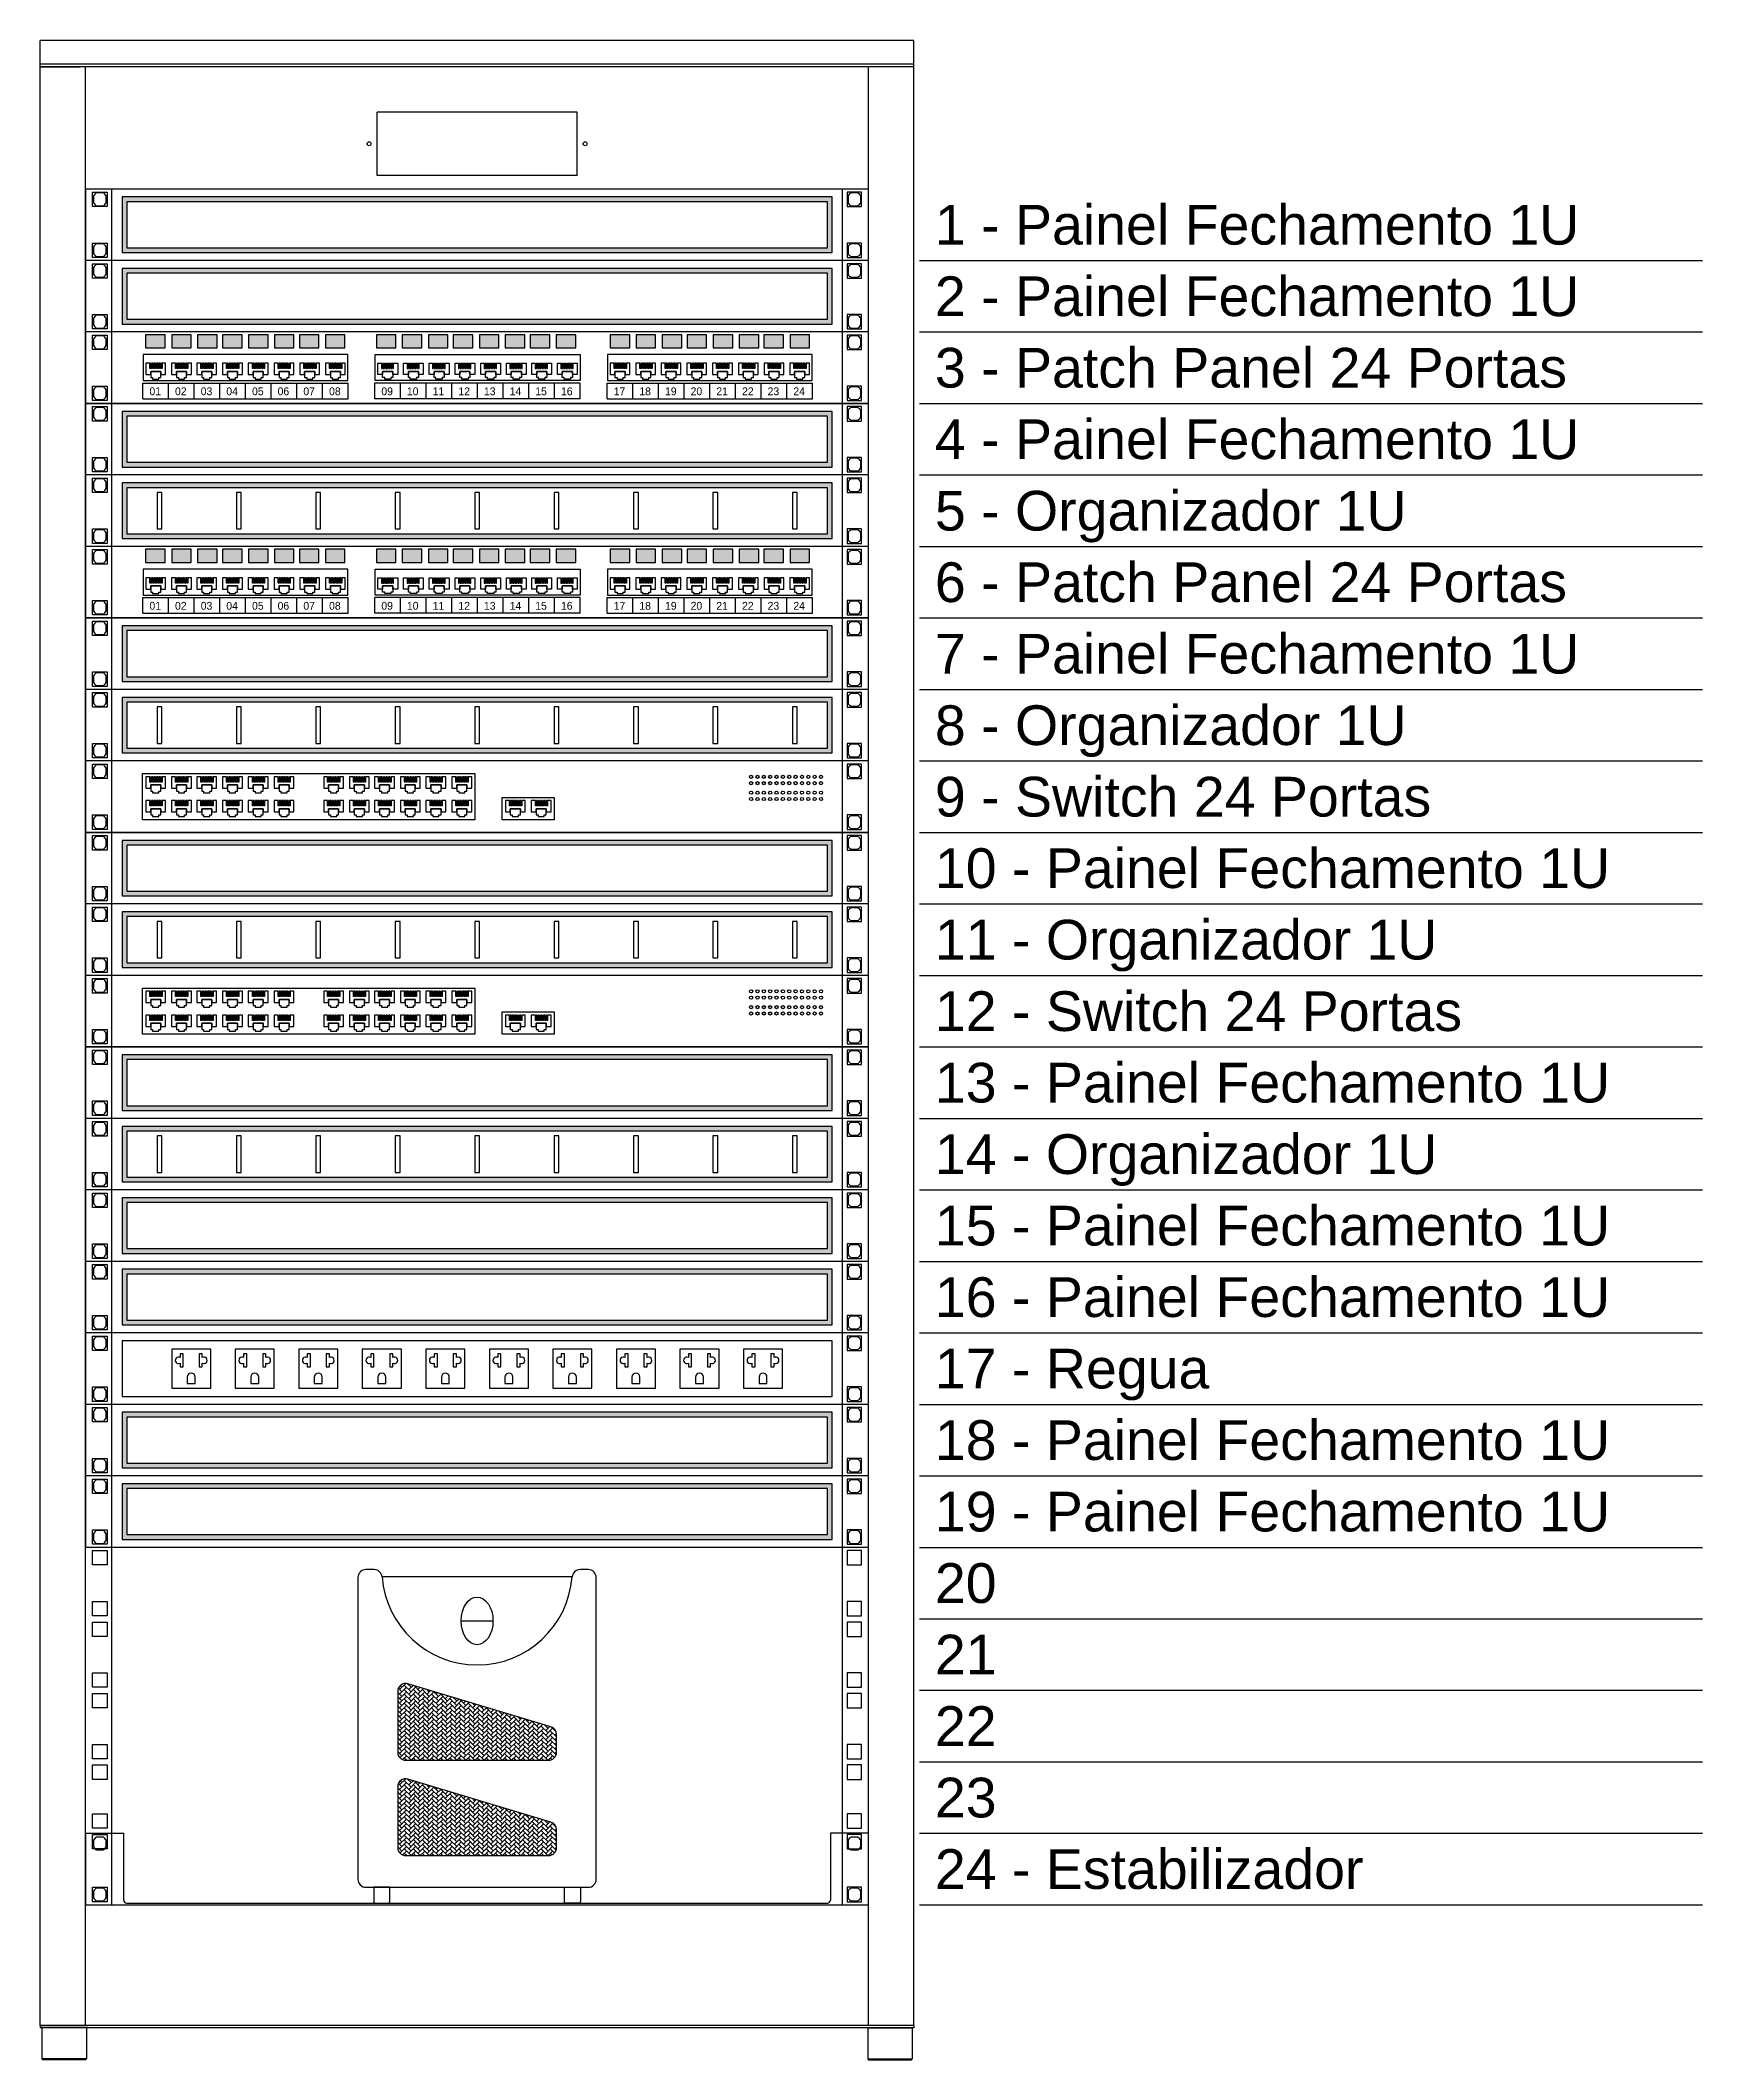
# Model space of a CAD drawing. Header units: millimetres. Extents: x 348.1 to 403.2, y 174.1 to 196.9.
# Drawn here: x 380.617 to 381.663, y 194.964 to 196.235 of the extents above; entities that cross this region are included whole.
import ezdxf

# ---------------------------------------------------------------- set-up
doc = ezdxf.new("R2010")
doc.units = ezdxf.units.MM
doc.layers.add('COTA', color=1, linetype='Continuous')
doc.styles.add('CPCON', font='arial.ttf', dxfattribs={"height": 0.1})

msp = doc.modelspace()

# ---------------------------------------------------------------- texts
at = {"layer": 'COTA', "style": 'CPCON'}
for s, p in [(' 1 - Painel Fechamento 1U', (381.1701, 196.1069)), (' 2 - Painel Fechamento 1U', (381.1701, 196.0619)), (' 3 - Patch Panel 24 Portas', (381.1701, 196.0169)), (' 4 - Painel Fechamento 1U', (381.1701, 195.9719)), (' 5 - Organizador 1U', (381.1701, 195.9269)), (' 6 - Patch Panel 24 Portas', (381.1701, 195.8819)), (' 7 - Painel Fechamento 1U', (381.1701, 195.8369)), (' 8 - Organizador 1U', (381.1701, 195.7919)), (' 9 - Switch 24 Portas', (381.1701, 195.7469)), (' 10 - Painel Fechamento 1U', (381.1701, 195.7019)), (' 11 - Organizador 1U', (381.1701, 195.6569)), (' 12 - Switch 24 Portas', (381.1701, 195.6119)), (' 13 - Painel Fechamento 1U', (381.1701, 195.5669)), (' 14 - Organizador 1U', (381.1701, 195.5219)), (' 15 - Painel Fechamento 1U', (381.1701, 195.4769)), (' 16 - Painel Fechamento 1U', (381.1701, 195.4319)), (' 17 - Regua', (381.1701, 195.3869)), (' 18 - Painel Fechamento 1U', (381.1701, 195.3419)), (' 19 - Painel Fechamento 1U', (381.1701, 195.2969)), (' 20', (381.1701, 195.2519)), (' 21', (381.1701, 195.2069)), (' 22', (381.1701, 195.1619)), (' 23', (381.1701, 195.1169)), (' 24 - Estabilizador', (381.1701, 195.0719))]:
    msp.add_text(s, height=0.025, dxfattribs=at).set_placement(p)

# ---------------------------------------------------------------- blocks, each defined once
blk = doc.blocks.new('GR39924')
for p, q in [((550, 0), (0, 0)), ((0, -15), (0, 0)), ((550, -15), (550, 0)), ((550, -15), (0, -15)), ((0, -16.5), (0, -15)), ((0, -1249.5), (0, -16.5)), ((0, -16.5), (25, -16.5)), ((550, -16.5), (0, -16.5)), ((28.5, -1249.5), (28.5, -16.5)), ((521.5, -1249.5), (521.5, -16.5)), ((550, -16.5), (525, -16.5)), ((550, -16.5), (550, -15)), ((550, -1249.5), (550, -16.5)), ((212, -85.05), (212, -45.05)), ((338, -45.05), (212, -45.05)), ((338, -85.05), (338, -45.05)), ((338, -85.05), (212, -85.05)), ((521.5, -93.55), (28.5, -93.55)), ((32.95, -95.5), (42.05, -95.5)), ((32.95, -104.6), (32.95, -95.5)), ((42.05, -95.5), (42.05, -104.6)), ((45, -1173.55), (45, -93.9)), ((505, -1173.55), (505, -93.9)), ((517.05, -95.5), (507.95, -95.5)), ((507.95, -95.5), (507.95, -104.6)), ((517.05, -104.6), (517.05, -95.5)), ((42.05, -104.6), (32.95, -104.6)), ((507.95, -104.6), (517.05, -104.6)), ((32.95, -127.5), (42.05, -127.5)), ((32.95, -136.6), (32.95, -127.5)), ((42.05, -136.6), (32.95, -136.6)), ((42.05, -127.5), (42.05, -136.6)), ((517.05, -127.5), (507.95, -127.5)), ((507.95, -127.5), (507.95, -136.6)), ((507.95, -136.6), (517.05, -136.6)), ((517.05, -136.6), (517.05, -127.5)), ((32.95, -140.5), (42.05, -140.5)), ((32.95, -149.6), (32.95, -140.5)), ((42.05, -149.6), (32.95, -149.6)), ((42.05, -140.5), (42.05, -149.6)), ((517.05, -140.5), (507.95, -140.5)), ((507.95, -140.5), (507.95, -149.6)), ((507.95, -149.6), (517.05, -149.6)), ((517.05, -149.6), (517.05, -140.5)), ((32.95, -172.5), (42.05, -172.5)), ((32.95, -181.6), (32.95, -172.5)), ((42.05, -172.5), (42.05, -181.6)), ((517.05, -172.5), (507.95, -172.5)), ((507.95, -172.5), (507.95, -181.6)), ((517.05, -181.6), (517.05, -172.5)), ((42.05, -181.6), (32.95, -181.6)), ((32.95, -185.5), (42.05, -185.5)), ((32.95, -194.6), (32.95, -185.5)), ((42.05, -185.5), (42.05, -194.6)), ((507.95, -181.6), (517.05, -181.6)), ((517.05, -185.5), (507.95, -185.5)), ((507.95, -185.5), (507.95, -194.6)), ((517.05, -194.6), (517.05, -185.5)), ((42.05, -194.6), (32.95, -194.6)), ((507.95, -194.6), (517.05, -194.6)), ((32.95, -217.5), (42.05, -217.5)), ((32.95, -226.6), (32.95, -217.5)), ((42.05, -226.6), (32.95, -226.6)), ((42.05, -217.5), (42.05, -226.6)), ((517.05, -217.5), (507.95, -217.5)), ((507.95, -217.5), (507.95, -226.6)), ((507.95, -226.6), (517.05, -226.6)), ((517.05, -226.6), (517.05, -217.5)), ((32.95, -230.5), (42.05, -230.5)), ((32.95, -239.6), (32.95, -230.5)), ((42.05, -239.6), (32.95, -239.6)), ((42.05, -230.5), (42.05, -239.6)), ((517.05, -230.5), (507.95, -230.5)), ((507.95, -230.5), (507.95, -239.6)), ((507.95, -239.6), (517.05, -239.6)), ((517.05, -239.6), (517.05, -230.5)), ((32.95, -262.5), (42.05, -262.5)), ((32.95, -271.6), (32.95, -262.5)), ((42.05, -262.5), (42.05, -271.6)), ((517.05, -262.5), (507.95, -262.5)), ((507.95, -262.5), (507.95, -271.6)), ((517.05, -271.6), (517.05, -262.5)), ((42.05, -271.6), (32.95, -271.6)), ((32.95, -275.5), (42.05, -275.5)), ((32.95, -284.6), (32.95, -275.5)), ((42.05, -275.5), (42.05, -284.6)), ((507.95, -271.6), (517.05, -271.6)), ((517.05, -275.5), (507.95, -275.5)), ((507.95, -275.5), (507.95, -284.6)), ((517.05, -284.6), (517.05, -275.5)), ((42.05, -284.6), (32.95, -284.6)), ((507.95, -284.6), (517.05, -284.6)), ((32.95, -307.5), (42.05, -307.5)), ((32.95, -316.6), (32.95, -307.5)), ((42.05, -316.6), (32.95, -316.6)), ((42.05, -307.5), (42.05, -316.6)), ((517.05, -307.5), (507.95, -307.5)), ((507.95, -307.5), (507.95, -316.6)), ((507.95, -316.6), (517.05, -316.6)), ((517.05, -316.6), (517.05, -307.5)), ((32.95, -320.5), (42.05, -320.5)), ((32.95, -329.6), (32.95, -320.5)), ((42.05, -329.6), (32.95, -329.6)), ((42.05, -320.5), (42.05, -329.6)), ((517.05, -320.5), (507.95, -320.5)), ((507.95, -320.5), (507.95, -329.6)), ((507.95, -329.6), (517.05, -329.6)), ((517.05, -329.6), (517.05, -320.5)), ((32.95, -352.5), (42.05, -352.5)), ((32.95, -361.6), (32.95, -352.5)), ((42.05, -352.5), (42.05, -361.6)), ((517.05, -352.5), (507.95, -352.5)), ((507.95, -352.5), (507.95, -361.6)), ((517.05, -361.6), (517.05, -352.5)), ((42.05, -361.6), (32.95, -361.6)), ((32.95, -365.5), (42.05, -365.5)), ((32.95, -374.6), (32.95, -365.5)), ((42.05, -365.5), (42.05, -374.6)), ((507.95, -361.6), (517.05, -361.6)), ((517.05, -365.5), (507.95, -365.5)), ((507.95, -365.5), (507.95, -374.6)), ((517.05, -374.6), (517.05, -365.5)), ((42.05, -374.6), (32.95, -374.6)), ((507.95, -374.6), (517.05, -374.6)), ((32.95, -397.5), (42.05, -397.5)), ((32.95, -406.6), (32.95, -397.5)), ((42.05, -406.6), (32.95, -406.6)), ((42.05, -397.5), (42.05, -406.6)), ((517.05, -397.5), (507.95, -397.5)), ((507.95, -397.5), (507.95, -406.6)), ((507.95, -406.6), (517.05, -406.6)), ((517.05, -406.6), (517.05, -397.5)), ((32.95, -410.5), (42.05, -410.5)), ((32.95, -419.6), (32.95, -410.5)), ((42.05, -410.5), (42.05, -419.6)), ((517.05, -410.5), (507.95, -410.5)), ((507.95, -410.5), (507.95, -419.6)), ((517.05, -419.6), (517.05, -410.5)), ((42.05, -419.6), (32.95, -419.6)), ((507.95, -419.6), (517.05, -419.6)), ((32.95, -442.5), (42.05, -442.5)), ((32.95, -451.6), (32.95, -442.5)), ((42.05, -442.5), (42.05, -451.6)), ((517.05, -442.5), (507.95, -442.5)), ((507.95, -442.5), (507.95, -451.6)), ((517.05, -451.6), (517.05, -442.5)), ((42.05, -451.6), (32.95, -451.6)), ((32.95, -455.5), (42.05, -455.5)), ((32.95, -464.6), (32.95, -455.5)), ((42.05, -455.5), (42.05, -464.6)), ((507.95, -451.6), (517.05, -451.6)), ((517.05, -455.5), (507.95, -455.5)), ((507.95, -455.5), (507.95, -464.6)), ((517.05, -464.6), (517.05, -455.5)), ((42.05, -464.6), (32.95, -464.6)), ((507.95, -464.6), (517.05, -464.6)), ((32.95, -487.5), (42.05, -487.5)), ((32.95, -496.6), (32.95, -487.5)), ((42.05, -487.5), (42.05, -496.6)), ((517.05, -487.5), (507.95, -487.5)), ((507.95, -487.5), (507.95, -496.6)), ((517.05, -496.6), (517.05, -487.5)), ((42.05, -496.6), (32.95, -496.6)), ((32.95, -500.5), (42.05, -500.5)), ((32.95, -509.6), (32.95, -500.5)), ((42.05, -500.5), (42.05, -509.6)), ((507.95, -496.6), (517.05, -496.6)), ((517.05, -500.5), (507.95, -500.5)), ((507.95, -500.5), (507.95, -509.6)), ((517.05, -509.6), (517.05, -500.5)), ((42.05, -509.6), (32.95, -509.6)), ((507.95, -509.6), (517.05, -509.6)), ((32.95, -532.5), (42.05, -532.5)), ((32.95, -541.6), (32.95, -532.5)), ((42.05, -532.5), (42.05, -541.6)), ((517.05, -532.5), (507.95, -532.5)), ((507.95, -532.5), (507.95, -541.6)), ((517.05, -541.6), (517.05, -532.5)), ((42.05, -541.6), (32.95, -541.6)), ((32.95, -545.5), (42.05, -545.5)), ((32.95, -554.6), (32.95, -545.5)), ((42.05, -545.5), (42.05, -554.6)), ((507.95, -541.6), (517.05, -541.6)), ((517.05, -545.5), (507.95, -545.5)), ((507.95, -545.5), (507.95, -554.6)), ((517.05, -554.6), (517.05, -545.5)), ((42.05, -554.6), (32.95, -554.6)), ((507.95, -554.6), (517.05, -554.6)), ((32.95, -577.5), (42.05, -577.5)), ((32.95, -586.6), (32.95, -577.5)), ((42.05, -577.5), (42.05, -586.6)), ((517.05, -577.5), (507.95, -577.5)), ((507.95, -577.5), (507.95, -586.6)), ((517.05, -586.6), (517.05, -577.5)), ((42.05, -586.6), (32.95, -586.6)), ((32.95, -590.5), (42.05, -590.5)), ((32.95, -599.6), (32.95, -590.5)), ((42.05, -590.5), (42.05, -599.6)), ((507.95, -586.6), (517.05, -586.6)), ((517.05, -590.5), (507.95, -590.5)), ((507.95, -590.5), (507.95, -599.6)), ((517.05, -599.6), (517.05, -590.5)), ((42.05, -599.6), (32.95, -599.6)), ((507.95, -599.6), (517.05, -599.6)), ((32.95, -622.5), (42.05, -622.5)), ((32.95, -631.6), (32.95, -622.5)), ((42.05, -622.5), (42.05, -631.6)), ((517.05, -622.5), (507.95, -622.5)), ((507.95, -622.5), (507.95, -631.6)), ((517.05, -631.6), (517.05, -622.5)), ((42.05, -631.6), (32.95, -631.6)), ((507.95, -631.6), (517.05, -631.6)), ((32.95, -635.5), (42.05, -635.5)), ((32.95, -644.6), (32.95, -635.5)), ((42.05, -644.6), (32.95, -644.6)), ((42.05, -635.5), (42.05, -644.6)), ((517.05, -635.5), (507.95, -635.5)), ((507.95, -635.5), (507.95, -644.6)), ((507.95, -644.6), (517.05, -644.6)), ((517.05, -644.6), (517.05, -635.5)), ((32.95, -667.5), (42.05, -667.5)), ((32.95, -676.6), (32.95, -667.5)), ((42.05, -667.5), (42.05, -676.6)), ((517.05, -667.5), (507.95, -667.5)), ((507.95, -667.5), (507.95, -676.6)), ((517.05, -676.6), (517.05, -667.5)), ((42.05, -676.6), (32.95, -676.6)), ((32.95, -680.5), (42.05, -680.5)), ((32.95, -689.6), (32.95, -680.5)), ((42.05, -680.5), (42.05, -689.6)), ((507.95, -676.6), (517.05, -676.6)), ((517.05, -680.5), (507.95, -680.5)), ((507.95, -680.5), (507.95, -689.6)), ((517.05, -689.6), (517.05, -680.5)), ((42.05, -689.6), (32.95, -689.6)), ((507.95, -689.6), (517.05, -689.6)), ((32.95, -712.5), (42.05, -712.5)), ((32.95, -721.6), (32.95, -712.5)), ((42.05, -721.6), (32.95, -721.6)), ((42.05, -712.5), (42.05, -721.6)), ((517.05, -712.5), (507.95, -712.5)), ((507.95, -712.5), (507.95, -721.6)), ((507.95, -721.6), (517.05, -721.6)), ((517.05, -721.6), (517.05, -712.5)), ((32.95, -725.5), (42.05, -725.5)), ((32.95, -734.6), (32.95, -725.5)), ((42.05, -734.6), (32.95, -734.6)), ((42.05, -725.5), (42.05, -734.6)), ((517.05, -725.5), (507.95, -725.5)), ((507.95, -725.5), (507.95, -734.6)), ((507.95, -734.6), (517.05, -734.6)), ((517.05, -734.6), (517.05, -725.5)), ((32.95, -757.5), (42.05, -757.5)), ((32.95, -766.6), (32.95, -757.5)), ((42.05, -757.5), (42.05, -766.6)), ((517.05, -757.5), (507.95, -757.5)), ((507.95, -757.5), (507.95, -766.6)), ((517.05, -766.6), (517.05, -757.5)), ((42.05, -766.6), (32.95, -766.6)), ((32.95, -770.5), (42.05, -770.5)), ((32.95, -779.6), (32.95, -770.5)), ((42.05, -770.5), (42.05, -779.6)), ((507.95, -766.6), (517.05, -766.6)), ((517.05, -770.5), (507.95, -770.5)), ((507.95, -770.5), (507.95, -779.6)), ((517.05, -779.6), (517.05, -770.5)), ((42.05, -779.6), (32.95, -779.6)), ((507.95, -779.6), (517.05, -779.6)), ((32.95, -802.5), (42.05, -802.5)), ((32.95, -811.6), (32.95, -802.5)), ((42.05, -811.6), (32.95, -811.6)), ((42.05, -802.5), (42.05, -811.6)), ((517.05, -802.5), (507.95, -802.5)), ((507.95, -802.5), (507.95, -811.6)), ((507.95, -811.6), (517.05, -811.6)), ((517.05, -811.6), (517.05, -802.5)), ((32.95, -815.5), (42.05, -815.5)), ((32.95, -824.6), (32.95, -815.5)), ((42.05, -824.6), (32.95, -824.6)), ((42.05, -815.5), (42.05, -824.6)), ((517.05, -815.5), (507.95, -815.5)), ((507.95, -815.5), (507.95, -824.6)), ((507.95, -824.6), (517.05, -824.6)), ((517.05, -824.6), (517.05, -815.5)), ((32.95, -847.5), (42.05, -847.5)), ((32.95, -856.6), (32.95, -847.5)), ((42.05, -847.5), (42.05, -856.6)), ((517.05, -847.5), (507.95, -847.5)), ((507.95, -847.5), (507.95, -856.6)), ((517.05, -856.6), (517.05, -847.5)), ((42.05, -856.6), (32.95, -856.6)), ((32.95, -860.5), (42.05, -860.5)), ((32.95, -869.6), (32.95, -860.5)), ((42.05, -860.5), (42.05, -869.6)), ((507.95, -856.6), (517.05, -856.6)), ((517.05, -860.5), (507.95, -860.5)), ((507.95, -860.5), (507.95, -869.6)), ((517.05, -869.6), (517.05, -860.5)), ((42.05, -869.6), (32.95, -869.6)), ((507.95, -869.6), (517.05, -869.6)), ((32.95, -892.5), (42.05, -892.5)), ((32.95, -901.6), (32.95, -892.5)), ((42.05, -901.6), (32.95, -901.6)), ((42.05, -892.5), (42.05, -901.6)), ((517.05, -892.5), (507.95, -892.5)), ((507.95, -892.5), (507.95, -901.6)), ((507.95, -901.6), (517.05, -901.6)), ((517.05, -901.6), (517.05, -892.5)), ((32.95, -905.5), (42.05, -905.5)), ((32.95, -914.6), (32.95, -905.5)), ((42.05, -914.6), (32.95, -914.6)), ((42.05, -905.5), (42.05, -914.6)), ((517.05, -905.5), (507.95, -905.5)), ((507.95, -905.5), (507.95, -914.6)), ((507.95, -914.6), (517.05, -914.6)), ((517.05, -914.6), (517.05, -905.5)), ((32.95, -937.5), (42.05, -937.5)), ((32.95, -946.6), (32.95, -937.5)), ((42.05, -937.5), (42.05, -946.6)), ((517.05, -937.5), (507.95, -937.5)), ((507.95, -937.5), (507.95, -946.6)), ((517.05, -946.6), (517.05, -937.5)), ((42.05, -946.6), (32.95, -946.6)), ((32.95, -950.5), (42.05, -950.5)), ((32.95, -959.6), (32.95, -950.5)), ((42.05, -950.5), (42.05, -959.6)), ((507.95, -946.6), (517.05, -946.6)), ((517.05, -950.5), (507.95, -950.5)), ((507.95, -950.5), (507.95, -959.6)), ((517.05, -959.6), (517.05, -950.5)), ((42.05, -959.6), (32.95, -959.6)), ((507.95, -959.6), (517.05, -959.6)), ((32.95, -982.5), (42.05, -982.5)), ((32.95, -991.6), (32.95, -982.5)), ((42.05, -982.5), (42.05, -991.6)), ((517.05, -982.5), (507.95, -982.5)), ((507.95, -982.5), (507.95, -991.6)), ((517.05, -991.6), (517.05, -982.5)), ((42.05, -991.6), (32.95, -991.6)), ((32.95, -995.5), (42.05, -995.5)), ((32.95, -1004.6), (32.95, -995.5)), ((42.05, -995.5), (42.05, -1004.6)), ((507.95, -991.6), (517.05, -991.6)), ((517.05, -995.5), (507.95, -995.5)), ((507.95, -995.5), (507.95, -1004.6)), ((517.05, -1004.6), (517.05, -995.5)), ((42.05, -1004.6), (32.95, -1004.6)), ((507.95, -1004.6), (517.05, -1004.6)), ((32.95, -1027.5), (42.05, -1027.5)), ((32.95, -1036.6), (32.95, -1027.5)), ((42.05, -1027.5), (42.05, -1036.6)), ((517.05, -1027.5), (507.95, -1027.5)), ((507.95, -1027.5), (507.95, -1036.6)), ((517.05, -1036.6), (517.05, -1027.5)), ((42.05, -1036.6), (32.95, -1036.6)), ((32.95, -1040.5), (42.05, -1040.5)), ((32.95, -1049.6), (32.95, -1040.5)), ((42.05, -1040.5), (42.05, -1049.6)), ((507.95, -1036.6), (517.05, -1036.6)), ((517.05, -1040.5), (507.95, -1040.5)), ((507.95, -1040.5), (507.95, -1049.6)), ((517.05, -1049.6), (517.05, -1040.5)), ((42.05, -1049.6), (32.95, -1049.6)), ((507.95, -1049.6), (517.05, -1049.6)), ((32.95, -1072.5), (42.05, -1072.5)), ((32.95, -1081.6), (32.95, -1072.5)), ((42.05, -1072.5), (42.05, -1081.6)), ((517.05, -1072.5), (507.95, -1072.5)), ((507.95, -1072.5), (507.95, -1081.6)), ((517.05, -1081.6), (517.05, -1072.5)), ((42.05, -1081.6), (32.95, -1081.6)), ((32.95, -1085.5), (42.05, -1085.5)), ((32.95, -1094.6), (32.95, -1085.5)), ((42.05, -1085.5), (42.05, -1094.6)), ((507.95, -1081.6), (517.05, -1081.6)), ((517.05, -1085.5), (507.95, -1085.5)), ((507.95, -1085.5), (507.95, -1094.6)), ((517.05, -1094.6), (517.05, -1085.5)), ((42.05, -1094.6), (32.95, -1094.6)), ((507.95, -1094.6), (517.05, -1094.6)), ((32.95, -1116.25), (42.05, -1116.25)), ((32.95, -1125.35), (32.95, -1116.25)), ((42.05, -1116.25), (42.05, -1125.35)), ((517.05, -1116.25), (507.95, -1116.25)), ((507.95, -1116.25), (507.95, -1125.35)), ((517.05, -1125.35), (517.05, -1116.25)), ((42.05, -1125.35), (32.95, -1125.35)), ((32.95, -1129.25), (42.05, -1129.25)), ((32.95, -1138.35), (32.95, -1129.25)), ((42.05, -1129.25), (42.05, -1138.35)), ((507.95, -1125.35), (517.05, -1125.35)), ((517.05, -1129.25), (507.95, -1129.25)), ((507.95, -1129.25), (507.95, -1138.35)), ((517.05, -1138.35), (517.05, -1129.25)), ((42.05, -1138.35), (32.95, -1138.35)), ((507.95, -1138.35), (517.05, -1138.35)), ((32.95, -1162.5), (42.05, -1162.5)), ((32.95, -1171.6), (32.95, -1162.5)), ((42.05, -1162.5), (42.05, -1171.6)), ((517.05, -1162.5), (507.95, -1162.5)), ((507.95, -1162.5), (507.95, -1171.6)), ((517.05, -1171.6), (517.05, -1162.5)), ((28.5, -1173.55), (521.5, -1173.55)), ((42.05, -1171.6), (32.95, -1171.6)), ((507.95, -1171.6), (517.05, -1171.6)), ((0, -1249.5), (30, -1249.5)), ((550, -1249.5), (0, -1249.5)), ((0, -1249.5), (0, -1251)), ((550, -1251), (0, -1251)), ((1, -1251), (1, -1270.5)), ((29, -1251), (29, -1270.5)), ((550, -1249.5), (520, -1249.5)), ((521, -1251), (521, -1270.5)), ((521, -1251), (549, -1251)), ((549, -1251), (549, -1270.5)), ((550, -1249.5), (550, -1251)), ((29, -1270.5), (1, -1270.5)), ((1.5, -1271), (1, -1270.5)), ((29, -1270.5), (28.5, -1271)), ((521, -1270.5), (549, -1270.5)), ((521, -1270.5), (521.5, -1271)), ((548.5, -1271), (549, -1270.5)), ((28.5, -1271), (1.5, -1271)), ((521.5, -1271), (548.5, -1271))]:
    blk.add_line(p, q)
for centre in [(207, -65.05), (343, -65.05)]:
    blk.add_circle(centre, 1.25)
blk = doc.blocks.new('Painel Fechamento 1U')
h = blk.add_hatch(color=256)
h.paths.add_polyline_path([(23, -5), (23, -40), (470, -40), (470, -5)])
h.paths.add_polyline_path([(467, -8), (467, -37), (26, -37), (26, -8)], flags=16)
for p, q in [((493, 0), (0, 0)), ((0, 0), (0, -45)), ((493, -45), (493, 0)), ((493, -45), (0, -45))]:
    blk.add_line(p, q)
for points in [[(5, -4.4), (5, -8.6, 0.156005), (6.9, -10.5), (11.1, -10.5, 0.156005), (13, -8.6), (13, -4.4, 0.156005), (11.1, -2.5), (6.9, -2.5, 0.156005)], [(480, -4.4), (480, -8.6, 0.156005), (481.9, -10.5), (486.1, -10.5, 0.156005), (488, -8.6), (488, -4.4, 0.156005), (486.1, -2.5), (481.9, -2.5, 0.156005)], [(5, -36.4), (5, -40.6, 0.156005), (6.9, -42.5), (11.1, -42.5, 0.156005), (13, -40.6), (13, -36.4, 0.156005), (11.1, -34.5), (6.9, -34.5, 0.156005)], [(480, -36.4), (480, -40.6, 0.156005), (481.9, -42.5), (486.1, -42.5, 0.156005), (488, -40.6), (488, -36.4, 0.156005), (486.1, -34.5), (481.9, -34.5, 0.156005)]]:
    blk.add_lwpolyline(points, format="xyb", close=True)
for points in [[(23, -40), (470, -40), (470, -5), (23, -5)], [(26, -37), (467, -37), (467, -8), (26, -8)]]:
    blk.add_lwpolyline(points, close=True)
blk = doc.blocks.new('376')
blk.add_blockref('Painel Fechamento 1U', (0, 0))
blk = doc.blocks.new('Patch Panel 24 Portas')
h = blk.add_hatch(color=256)
h.paths.add_polyline_path([(37.8, -1.8), (37.8, -10), (50.1, -10), (50.1, -1.8)])
h.paths.add_polyline_path([(66.4, -10), (66.4, -1.8), (54.2, -1.8), (54.2, -10)])
h.paths.add_polyline_path([(82.8, -10), (82.8, -1.8), (70.5, -1.8), (70.5, -10)])
h.paths.add_polyline_path([(98.5, -10), (98.5, -1.8), (86.2, -1.8), (86.2, -10)])
h.paths.add_polyline_path([(114.9, -10), (114.9, -1.8), (102.6, -1.8), (102.6, -10)])
h.paths.add_polyline_path([(131.2, -10), (131.2, -1.8), (119, -1.8), (119, -10)])
h.paths.add_polyline_path([(146.9, -10), (146.9, -1.8), (134.6, -1.8), (134.6, -10)])
h.paths.add_polyline_path([(151, -1.8), (151, -10), (163.3, -10), (163.3, -1.8)])
h.paths.add_polyline_path([(195.3, -10), (195.3, -1.8), (183.1, -1.8), (183.1, -10)])
h.paths.add_polyline_path([(199.4, -10), (211.7, -10), (211.7, -1.8), (199.4, -1.8)])
h.paths.add_polyline_path([(215.8, -10), (228.1, -10), (228.1, -1.8), (215.8, -1.8)])
h.paths.add_polyline_path([(231.5, -1.8), (231.5, -10), (243.8, -10), (243.8, -1.8)])
h.paths.add_polyline_path([(247.9, -1.8), (247.9, -10), (260.1, -10), (260.1, -1.8)])
h.paths.add_polyline_path([(276.5, -1.8), (264.2, -1.8), (264.2, -10), (276.5, -10)])
h.paths.add_polyline_path([(279.9, -1.8), (279.9, -10), (292.2, -10), (292.2, -1.8)])
h.paths.add_polyline_path([(296.3, -10), (308.6, -10), (308.6, -1.8), (296.3, -1.8)])
h.paths.add_polyline_path([(330.3, -1.8), (330.3, -10), (342.6, -10), (342.6, -1.8)])
h.paths.add_polyline_path([(358.9, -1.8), (346.7, -1.8), (346.7, -10), (358.9, -10)])
h.paths.add_polyline_path([(375.3, -1.8), (363, -1.8), (363, -10), (375.3, -10)])
h.paths.add_polyline_path([(378.7, -1.8), (378.7, -10), (391, -10), (391, -1.8)])
h.paths.add_polyline_path([(395.1, -1.8), (395.1, -10), (407.4, -10), (407.4, -1.8)])
h.paths.add_polyline_path([(411.5, -1.8), (411.5, -10), (423.8, -10), (423.8, -1.8)])
h.paths.add_polyline_path([(427.1, -1.8), (427.1, -10), (439.4, -10), (439.4, -1.8)])
h.paths.add_polyline_path([(443.5, -1.8), (443.5, -10), (455.8, -10), (455.8, -1.8)])
at = {"color": 7}
for p, q in [((36.1, -42), (36.1, -32.2)), ((36.1, -32.2), (165.4, -32.2)), ((165.4, -42), (165.4, -32.2)), ((182.1, -42), (182.1, -32.2)), ((311.4, -32.2), (182.1, -32.2)), ((311.4, -42), (311.4, -32.2)), ((328.4, -42), (328.4, -32.2)), ((328.4, -32.2), (457.7, -32.2)), ((457.7, -42), (457.7, -32.2)), ((36.1, -42), (165.4, -42)), ((311.4, -42), (182.1, -42)), ((328.4, -42), (457.7, -42))]:
    blk.add_line(p, q, dxfattribs=at)
for p, q in [((52.3, -42), (52.3, -32.2)), ((68.4, -42), (68.4, -32.2)), ((84.6, -42), (84.6, -32.2)), ((100.7, -42), (100.7, -32.2)), ((116.9, -42), (116.9, -32.2)), ((133, -42), (133, -32.2)), ((149.2, -42), (149.2, -32.2)), ((198.3, -42), (198.3, -32.2)), ((214.4, -42), (214.4, -32.2)), ((230.6, -42), (230.6, -32.2)), ((246.8, -42), (246.8, -32.2)), ((262.9, -42), (262.9, -32.2)), ((279.1, -42), (279.1, -32.2)), ((295.2, -42), (295.2, -32.2)), ((344.6, -42), (344.6, -32.2)), ((360.7, -42), (360.7, -32.2)), ((376.9, -42), (376.9, -32.2)), ((393, -42), (393, -32.2)), ((409.2, -42), (409.2, -32.2)), ((425.4, -42), (425.4, -32.2)), ((441.5, -42), (441.5, -32.2))]:
    blk.add_line(p, q)
blk.add_lwpolyline([(0, -45), (493, -45), (493, 0), (0, 0)], close=True)
for points in [[(5, -4.4), (5, -8.6, 0.156005), (6.9, -10.5), (11.1, -10.5, 0.156005), (13, -8.6), (13, -4.4, 0.156005), (11.1, -2.5), (6.9, -2.5, 0.156005)], [(480, -4.4), (480, -8.6, 0.156005), (481.9, -10.5), (486.1, -10.5, 0.156005), (488, -8.6), (488, -4.4, 0.156005), (486.1, -2.5), (481.9, -2.5, 0.156005)], [(5, -36.4), (5, -40.6, 0.156005), (6.9, -42.5), (11.1, -42.5, 0.156005), (13, -40.6), (13, -36.4, 0.156005), (11.1, -34.5), (6.9, -34.5, 0.156005)], [(480, -36.4), (480, -40.6, 0.156005), (481.9, -42.5), (486.1, -42.5, 0.156005), (488, -40.6), (488, -36.4, 0.156005), (486.1, -34.5), (481.9, -34.5, 0.156005)]]:
    blk.add_lwpolyline(points, format="xyb", close=True)
at = {"color": 7, "linetype": 'Continuous'}
for points in [[(37.8, -10), (50.1, -10), (50.1, -1.8), (37.8, -1.8)], [(54.2, -10), (66.4, -10), (66.4, -1.8), (54.2, -1.8)], [(70.5, -10), (82.8, -10), (82.8, -1.8), (70.5, -1.8)], [(86.2, -10), (98.5, -10), (98.5, -1.8), (86.2, -1.8)], [(102.6, -10), (114.9, -10), (114.9, -1.8), (102.6, -1.8)], [(119, -10), (131.2, -10), (131.2, -1.8), (119, -1.8)], [(134.6, -10), (146.9, -10), (146.9, -1.8), (134.6, -1.8)], [(151, -10), (163.3, -10), (163.3, -1.8), (151, -1.8)], [(183.1, -10), (195.3, -10), (195.3, -1.8), (183.1, -1.8)], [(199.4, -10), (211.7, -10), (211.7, -1.8), (199.4, -1.8)], [(215.8, -10), (228.1, -10), (228.1, -1.8), (215.8, -1.8)], [(231.5, -10), (243.8, -10), (243.8, -1.8), (231.5, -1.8)], [(247.9, -10), (260.1, -10), (260.1, -1.8), (247.9, -1.8)], [(264.2, -10), (276.5, -10), (276.5, -1.8), (264.2, -1.8)], [(279.9, -10), (292.2, -10), (292.2, -1.8), (279.9, -1.8)], [(296.3, -10), (308.6, -10), (308.6, -1.8), (296.3, -1.8)], [(330.3, -10), (342.6, -10), (342.6, -1.8), (330.3, -1.8)], [(346.7, -10), (358.9, -10), (358.9, -1.8), (346.7, -1.8)], [(363, -10), (375.3, -10), (375.3, -1.8), (363, -1.8)], [(378.7, -10), (391, -10), (391, -1.8), (378.7, -1.8)], [(395.1, -10), (407.4, -10), (407.4, -1.8), (395.1, -1.8)], [(411.5, -10), (423.8, -10), (423.8, -1.8), (411.5, -1.8)], [(427.1, -10), (439.4, -10), (439.4, -1.8), (427.1, -1.8)], [(443.5, -10), (455.8, -10), (455.8, -1.8), (443.5, -1.8)], [(47.4, -26.8), (50.4, -26.8), (50.4, -19.7), (48.2, -19.7), (48.2, -23), (47.7, -23), (47.7, -19.7), (47.2, -19.7), (47.2, -23), (46.7, -23), (46.7, -19.7), (46.2, -19.7), (46.2, -23), (45.6, -23), (45.6, -19.7), (45.1, -19.7), (45.1, -23), (44.6, -23), (44.6, -19.7), (44.1, -19.7), (44.1, -23), (43.6, -23), (43.6, -19.7), (43.1, -19.7), (43.1, -23), (42.5, -23), (42.5, -19.7), (42, -19.7), (42, -23), (41.5, -23), (41.5, -19.7), (41, -19.7), (41, -23), (40.5, -23), (40.5, -19.7), (37.9, -19.7), (37.9, -26.8), (41, -26.8), (41, -24.8), (47.4, -24.8)], [(41, -24.8), (41, -28.7), (42.2, -28.7), (42.2, -29.7), (46.1, -29.7), (46.1, -28.7), (47.4, -28.7), (47.4, -24.8)], [(63.5, -26.8), (66.6, -26.8), (66.6, -19.7), (64.4, -19.7), (64.4, -23), (63.9, -23), (63.9, -19.7), (63.4, -19.7), (63.4, -23), (62.8, -23), (62.8, -19.7), (62.3, -19.7), (62.3, -23), (61.8, -23), (61.8, -19.7), (61.3, -19.7), (61.3, -23), (60.8, -23), (60.8, -19.7), (60.3, -19.7), (60.3, -23), (59.7, -23), (59.7, -19.7), (59.2, -19.7), (59.2, -23), (58.7, -23), (58.7, -19.7), (58.2, -19.7), (58.2, -23), (57.7, -23), (57.7, -19.7), (57.2, -19.7), (57.2, -23), (56.7, -23), (56.7, -19.7), (54.1, -19.7), (54.1, -26.8), (57.2, -26.8), (57.2, -24.8), (63.5, -24.8)], [(57.2, -24.8), (57.2, -28.7), (58.4, -28.7), (58.4, -29.7), (62.3, -29.7), (62.3, -28.7), (63.5, -28.7), (63.5, -24.8)], [(79.5, -26.8), (82.5, -26.8), (82.5, -19.7), (80.3, -19.7), (80.3, -23), (79.8, -23), (79.8, -19.7), (79.3, -19.7), (79.3, -23), (78.8, -23), (78.8, -19.7), (78.3, -19.7), (78.3, -23), (77.8, -23), (77.8, -19.7), (77.2, -19.7), (77.2, -23), (76.7, -23), (76.7, -19.7), (76.2, -19.7), (76.2, -23), (75.7, -23), (75.7, -19.7), (75.2, -19.7), (75.2, -23), (74.7, -23), (74.7, -19.7), (74.1, -19.7), (74.1, -23), (73.6, -23), (73.6, -19.7), (73.1, -19.7), (73.1, -23), (72.6, -23), (72.6, -19.7), (70, -19.7), (70, -26.8), (73.1, -26.8), (73.1, -24.8), (79.5, -24.8)], [(73.1, -24.8), (73.1, -28.7), (74.3, -28.7), (74.3, -29.7), (78.2, -29.7), (78.2, -28.7), (79.5, -28.7), (79.5, -24.8)], [(95.6, -26.8), (98.7, -26.8), (98.7, -19.7), (96.5, -19.7), (96.5, -23), (96, -23), (96, -19.7), (95.5, -19.7), (95.5, -23), (95, -23), (95, -19.7), (94.4, -19.7), (94.4, -23), (93.9, -23), (93.9, -19.7), (93.4, -19.7), (93.4, -23), (92.9, -23), (92.9, -19.7), (92.4, -19.7), (92.4, -23), (91.9, -23), (91.9, -19.7), (91.3, -19.7), (91.3, -23), (90.8, -23), (90.8, -19.7), (90.3, -19.7), (90.3, -23), (89.8, -23), (89.8, -19.7), (89.3, -19.7), (89.3, -23), (88.8, -23), (88.8, -19.7), (86.2, -19.7), (86.2, -26.8), (89.3, -26.8), (89.3, -24.8), (95.6, -24.8)], [(89.3, -24.8), (89.3, -28.7), (90.5, -28.7), (90.5, -29.7), (94.4, -29.7), (94.4, -28.7), (95.6, -28.7), (95.6, -24.8)], [(111.8, -26.8), (114.9, -26.8), (114.9, -19.7), (112.7, -19.7), (112.7, -23), (112.2, -23), (112.2, -19.7), (111.6, -19.7), (111.6, -23), (111.1, -23), (111.1, -19.7), (110.6, -19.7), (110.6, -23), (110.1, -23), (110.1, -19.7), (109.6, -19.7), (109.6, -23), (109.1, -23), (109.1, -19.7), (108.5, -19.7), (108.5, -23), (108, -23), (108, -19.7), (107.5, -19.7), (107.5, -23), (107, -23), (107, -19.7), (106.5, -19.7), (106.5, -23), (106, -23), (106, -19.7), (105.5, -19.7), (105.5, -23), (105, -23), (105, -19.7), (102.4, -19.7), (102.4, -26.8), (105.5, -26.8), (105.5, -24.8), (111.8, -24.8)], [(105.5, -24.8), (105.5, -28.7), (106.7, -28.7), (106.7, -29.7), (110.6, -29.7), (110.6, -28.7), (111.8, -28.7), (111.8, -24.8)], [(128.1, -26.8), (131.2, -26.8), (131.2, -19.7), (128.9, -19.7), (128.9, -23), (128.4, -23), (128.4, -19.7), (127.9, -19.7), (127.9, -23), (127.4, -23), (127.4, -19.7), (126.9, -19.7), (126.9, -23), (126.4, -23), (126.4, -19.7), (125.9, -19.7), (125.9, -23), (125.4, -23), (125.4, -19.7), (124.8, -19.7), (124.8, -23), (124.3, -23), (124.3, -19.7), (123.8, -19.7), (123.8, -23), (123.3, -23), (123.3, -19.7), (122.8, -19.7), (122.8, -23), (122.3, -23), (122.3, -19.7), (121.8, -19.7), (121.8, -23), (121.2, -23), (121.2, -19.7), (118.7, -19.7), (118.7, -26.8), (121.8, -26.8), (121.8, -24.8), (128.1, -24.8)], [(121.8, -24.8), (121.8, -28.7), (123, -28.7), (123, -29.7), (126.9, -29.7), (126.9, -28.7), (128.1, -28.7), (128.1, -24.8)], [(144.3, -26.8), (147.3, -26.8), (147.3, -19.7), (145.1, -19.7), (145.1, -23), (144.6, -23), (144.6, -19.7), (144.1, -19.7), (144.1, -23), (143.6, -23), (143.6, -19.7), (143.1, -19.7), (143.1, -23), (142.6, -23), (142.6, -19.7), (142, -19.7), (142, -23), (141.5, -23), (141.5, -19.7), (141, -19.7), (141, -23), (140.5, -23), (140.5, -19.7), (140, -19.7), (140, -23), (139.5, -23), (139.5, -19.7), (139, -19.7), (139, -23), (138.4, -23), (138.4, -19.7), (137.9, -19.7), (137.9, -23), (137.4, -23), (137.4, -19.7), (134.9, -19.7), (134.9, -26.8), (137.9, -26.8), (137.9, -24.8), (144.3, -24.8)], [(137.9, -24.8), (137.9, -28.7), (139.2, -28.7), (139.2, -29.7), (143, -29.7), (143, -28.7), (144.3, -28.7), (144.3, -24.8)], [(160.5, -26.8), (163.5, -26.8), (163.5, -19.7), (161.3, -19.7), (161.3, -23), (160.8, -23), (160.8, -19.7), (160.3, -19.7), (160.3, -23), (159.8, -23), (159.8, -19.7), (159.2, -19.7), (159.2, -23), (158.7, -23), (158.7, -19.7), (158.2, -19.7), (158.2, -23), (157.7, -23), (157.7, -19.7), (157.2, -19.7), (157.2, -23), (156.7, -23), (156.7, -19.7), (156.2, -19.7), (156.2, -23), (155.6, -23), (155.6, -19.7), (155.1, -19.7), (155.1, -23), (154.6, -23), (154.6, -19.7), (154.1, -19.7), (154.1, -23), (153.6, -23), (153.6, -19.7), (151, -19.7), (151, -26.8), (154.1, -26.8), (154.1, -24.8), (160.5, -24.8)], [(154.1, -24.8), (154.1, -28.7), (155.3, -28.7), (155.3, -29.7), (159.2, -29.7), (159.2, -28.7), (160.5, -28.7), (160.5, -24.8)], [(187, -26.8), (184, -26.8), (184, -19.7), (186.2, -19.7), (186.2, -23), (186.7, -23), (186.7, -19.7), (187.2, -19.7), (187.2, -23), (187.7, -23), (187.7, -19.7), (188.2, -19.7), (188.2, -23), (188.8, -23), (188.8, -19.7), (189.3, -19.7), (189.3, -23), (189.8, -23), (189.8, -19.7), (190.3, -19.7), (190.3, -23), (190.8, -23), (190.8, -19.7), (191.3, -19.7), (191.3, -23), (191.8, -23), (191.8, -19.7), (192.4, -19.7), (192.4, -23), (192.9, -23), (192.9, -19.7), (193.4, -19.7), (193.4, -23), (193.9, -23), (193.9, -19.7), (196.5, -19.7), (196.5, -26.8), (193.4, -26.8), (193.4, -24.8), (187, -24.8)], [(193.4, -24.8), (193.4, -28.7), (192.2, -28.7), (192.2, -29.7), (188.3, -29.7), (188.3, -28.7), (187, -28.7), (187, -24.8)], [(203.2, -26.8), (200.1, -26.8), (200.1, -19.7), (202.4, -19.7), (202.4, -23), (202.9, -23), (202.9, -19.7), (203.4, -19.7), (203.4, -23), (203.9, -23), (203.9, -19.7), (204.4, -19.7), (204.4, -23), (204.9, -23), (204.9, -19.7), (205.4, -19.7), (205.4, -23), (206, -23), (206, -19.7), (206.5, -19.7), (206.5, -23), (207, -23), (207, -19.7), (207.5, -19.7), (207.5, -23), (208, -23), (208, -19.7), (208.5, -19.7), (208.5, -23), (209, -23), (209, -19.7), (209.6, -19.7), (209.6, -23), (210.1, -23), (210.1, -19.7), (212.6, -19.7), (212.6, -26.8), (209.6, -26.8), (209.6, -24.8), (203.2, -24.8)], [(209.6, -24.8), (209.6, -28.7), (208.3, -28.7), (208.3, -29.7), (204.4, -29.7), (204.4, -28.7), (203.2, -28.7), (203.2, -24.8)], [(219.4, -26.8), (216.3, -26.8), (216.3, -19.7), (218.5, -19.7), (218.5, -23), (219.1, -23), (219.1, -19.7), (219.6, -19.7), (219.6, -23), (220.1, -23), (220.1, -19.7), (220.6, -19.7), (220.6, -23), (221.1, -23), (221.1, -19.7), (221.6, -19.7), (221.6, -23), (222.1, -23), (222.1, -19.7), (222.7, -19.7), (222.7, -23), (223.2, -23), (223.2, -19.7), (223.7, -19.7), (223.7, -23), (224.2, -23), (224.2, -19.7), (224.7, -19.7), (224.7, -23), (225.2, -23), (225.2, -19.7), (225.7, -19.7), (225.7, -23), (226.3, -23), (226.3, -19.7), (228.8, -19.7), (228.8, -26.8), (225.7, -26.8), (225.7, -24.8), (219.4, -24.8)], [(225.7, -24.8), (225.7, -28.7), (224.5, -28.7), (224.5, -29.7), (220.6, -29.7), (220.6, -28.7), (219.4, -28.7), (219.4, -24.8)], [(235.7, -26.8), (232.6, -26.8), (232.6, -19.7), (234.8, -19.7), (234.8, -23), (235.3, -23), (235.3, -19.7), (235.8, -19.7), (235.8, -23), (236.4, -23), (236.4, -19.7), (236.9, -19.7), (236.9, -23), (237.4, -23), (237.4, -19.7), (237.9, -19.7), (237.9, -23), (238.4, -23), (238.4, -19.7), (238.9, -19.7), (238.9, -23), (239.5, -23), (239.5, -19.7), (240, -19.7), (240, -23), (240.5, -23), (240.5, -19.7), (241, -19.7), (241, -23), (241.5, -23), (241.5, -19.7), (242, -19.7), (242, -23), (242.5, -23), (242.5, -19.7), (245.1, -19.7), (245.1, -26.8), (242, -26.8), (242, -24.8), (235.7, -24.8)], [(242, -24.8), (242, -28.7), (240.8, -28.7), (240.8, -29.7), (236.9, -29.7), (236.9, -28.7), (235.7, -28.7), (235.7, -24.8)], [(251.8, -26.8), (248.8, -26.8), (248.8, -19.7), (251, -19.7), (251, -23), (251.5, -23), (251.5, -19.7), (252, -19.7), (252, -23), (252.5, -23), (252.5, -19.7), (253, -19.7), (253, -23), (253.6, -23), (253.6, -19.7), (254.1, -19.7), (254.1, -23), (254.6, -23), (254.6, -19.7), (255.1, -19.7), (255.1, -23), (255.6, -23), (255.6, -19.7), (256.1, -19.7), (256.1, -23), (256.7, -23), (256.7, -19.7), (257.2, -19.7), (257.2, -23), (257.7, -23), (257.7, -19.7), (258.2, -19.7), (258.2, -23), (258.7, -23), (258.7, -19.7), (261.3, -19.7), (261.3, -26.8), (258.2, -26.8), (258.2, -24.8), (251.8, -24.8)], [(258.2, -24.8), (258.2, -28.7), (257, -28.7), (257, -29.7), (253.1, -29.7), (253.1, -28.7), (251.8, -28.7), (251.8, -24.8)], [(268, -26.8), (265, -26.8), (265, -19.7), (267.2, -19.7), (267.2, -23), (267.7, -23), (267.7, -19.7), (268.2, -19.7), (268.2, -23), (268.7, -23), (268.7, -19.7), (269.2, -19.7), (269.2, -23), (269.7, -23), (269.7, -19.7), (270.2, -19.7), (270.2, -23), (270.8, -23), (270.8, -19.7), (271.3, -19.7), (271.3, -23), (271.8, -23), (271.8, -19.7), (272.3, -19.7), (272.3, -23), (272.8, -23), (272.8, -19.7), (273.3, -19.7), (273.3, -23), (273.9, -23), (273.9, -19.7), (274.4, -19.7), (274.4, -23), (274.9, -23), (274.9, -19.7), (277.4, -19.7), (277.4, -26.8), (274.4, -26.8), (274.4, -24.8), (268, -24.8)], [(274.4, -24.8), (274.4, -28.7), (273.1, -28.7), (273.1, -29.7), (269.3, -29.7), (269.3, -28.7), (268, -28.7), (268, -24.8)], [(284, -26.8), (280.9, -26.8), (280.9, -19.7), (283.1, -19.7), (283.1, -23), (283.6, -23), (283.6, -19.7), (284.1, -19.7), (284.1, -23), (284.6, -23), (284.6, -19.7), (285.2, -19.7), (285.2, -23), (285.7, -23), (285.7, -19.7), (286.2, -19.7), (286.2, -23), (286.7, -23), (286.7, -19.7), (287.2, -19.7), (287.2, -23), (287.7, -23), (287.7, -19.7), (288.3, -19.7), (288.3, -23), (288.8, -23), (288.8, -19.7), (289.3, -19.7), (289.3, -23), (289.8, -23), (289.8, -19.7), (290.3, -19.7), (290.3, -23), (290.8, -23), (290.8, -19.7), (293.4, -19.7), (293.4, -26.8), (290.3, -26.8), (290.3, -24.8), (284, -24.8)], [(290.3, -24.8), (290.3, -28.7), (289.1, -28.7), (289.1, -29.7), (285.2, -29.7), (285.2, -28.7), (284, -28.7), (284, -24.8)], [(300.1, -26.8), (297.1, -26.8), (297.1, -19.7), (299.3, -19.7), (299.3, -23), (299.8, -23), (299.8, -19.7), (300.3, -19.7), (300.3, -23), (300.8, -23), (300.8, -19.7), (301.3, -19.7), (301.3, -23), (301.8, -23), (301.8, -19.7), (302.4, -19.7), (302.4, -23), (302.9, -23), (302.9, -19.7), (303.4, -19.7), (303.4, -23), (303.9, -23), (303.9, -19.7), (304.4, -19.7), (304.4, -23), (304.9, -23), (304.9, -19.7), (305.5, -19.7), (305.5, -23), (306, -23), (306, -19.7), (306.5, -19.7), (306.5, -23), (307, -23), (307, -19.7), (309.5, -19.7), (309.5, -26.8), (306.5, -26.8), (306.5, -24.8), (300.1, -24.8)], [(306.5, -24.8), (306.5, -28.7), (305.2, -28.7), (305.2, -29.7), (301.4, -29.7), (301.4, -28.7), (300.1, -28.7), (300.1, -24.8)], [(339.7, -26.8), (342.7, -26.8), (342.7, -19.7), (340.5, -19.7), (340.5, -23), (340, -23), (340, -19.7), (339.5, -19.7), (339.5, -23), (339, -23), (339, -19.7), (338.5, -19.7), (338.5, -23), (338, -23), (338, -19.7), (337.4, -19.7), (337.4, -23), (336.9, -23), (336.9, -19.7), (336.4, -19.7), (336.4, -23), (335.9, -23), (335.9, -19.7), (335.4, -19.7), (335.4, -23), (334.9, -23), (334.9, -19.7), (334.3, -19.7), (334.3, -23), (333.8, -23), (333.8, -19.7), (333.3, -19.7), (333.3, -23), (332.8, -23), (332.8, -19.7), (330.3, -19.7), (330.3, -26.8), (333.3, -26.8), (333.3, -24.8), (339.7, -24.8)], [(333.3, -24.8), (333.3, -28.7), (334.6, -28.7), (334.6, -29.7), (338.4, -29.7), (338.4, -28.7), (339.7, -28.7), (339.7, -24.8)], [(355.8, -26.8), (358.9, -26.8), (358.9, -19.7), (356.7, -19.7), (356.7, -23), (356.2, -23), (356.2, -19.7), (355.7, -19.7), (355.7, -23), (355.2, -23), (355.2, -19.7), (354.6, -19.7), (354.6, -23), (354.1, -23), (354.1, -19.7), (353.6, -19.7), (353.6, -23), (353.1, -23), (353.1, -19.7), (352.6, -19.7), (352.6, -23), (352.1, -23), (352.1, -19.7), (351.5, -19.7), (351.5, -23), (351, -23), (351, -19.7), (350.5, -19.7), (350.5, -23), (350, -23), (350, -19.7), (349.5, -19.7), (349.5, -23), (349, -23), (349, -19.7), (346.4, -19.7), (346.4, -26.8), (349.5, -26.8), (349.5, -24.8), (355.8, -24.8)], [(349.5, -24.8), (349.5, -28.7), (350.7, -28.7), (350.7, -29.7), (354.6, -29.7), (354.6, -28.7), (355.8, -28.7), (355.8, -24.8)], [(371.8, -26.8), (374.8, -26.8), (374.8, -19.7), (372.6, -19.7), (372.6, -23), (372.1, -23), (372.1, -19.7), (371.6, -19.7), (371.6, -23), (371.1, -23), (371.1, -19.7), (370.6, -19.7), (370.6, -23), (370.1, -23), (370.1, -19.7), (369.5, -19.7), (369.5, -23), (369, -23), (369, -19.7), (368.5, -19.7), (368.5, -23), (368, -23), (368, -19.7), (367.5, -19.7), (367.5, -23), (367, -23), (367, -19.7), (366.5, -19.7), (366.5, -23), (365.9, -23), (365.9, -19.7), (365.4, -19.7), (365.4, -23), (364.9, -23), (364.9, -19.7), (362.4, -19.7), (362.4, -26.8), (365.4, -26.8), (365.4, -24.8), (371.8, -24.8)], [(365.4, -24.8), (365.4, -28.7), (366.7, -28.7), (366.7, -29.7), (370.5, -29.7), (370.5, -28.7), (371.8, -28.7), (371.8, -24.8)], [(388, -26.8), (391, -26.8), (391, -19.7), (388.8, -19.7), (388.8, -23), (388.3, -23), (388.3, -19.7), (387.8, -19.7), (387.8, -23), (387.3, -23), (387.3, -19.7), (386.7, -19.7), (386.7, -23), (386.2, -23), (386.2, -19.7), (385.7, -19.7), (385.7, -23), (385.2, -23), (385.2, -19.7), (384.7, -19.7), (384.7, -23), (384.2, -23), (384.2, -19.7), (383.7, -19.7), (383.7, -23), (383.1, -23), (383.1, -19.7), (382.6, -19.7), (382.6, -23), (382.1, -23), (382.1, -19.7), (381.6, -19.7), (381.6, -23), (381.1, -23), (381.1, -19.7), (378.5, -19.7), (378.5, -26.8), (381.6, -26.8), (381.6, -24.8), (388, -24.8)], [(381.6, -24.8), (381.6, -28.7), (382.8, -28.7), (382.8, -29.7), (386.7, -29.7), (386.7, -28.7), (388, -28.7), (388, -24.8)], [(404.1, -26.8), (407.2, -26.8), (407.2, -19.7), (405, -19.7), (405, -23), (404.5, -23), (404.5, -19.7), (404, -19.7), (404, -23), (403.4, -23), (403.4, -19.7), (402.9, -19.7), (402.9, -23), (402.4, -23), (402.4, -19.7), (401.9, -19.7), (401.9, -23), (401.4, -23), (401.4, -19.7), (400.9, -19.7), (400.9, -23), (400.3, -23), (400.3, -19.7), (399.8, -19.7), (399.8, -23), (399.3, -23), (399.3, -19.7), (398.8, -19.7), (398.8, -23), (398.3, -23), (398.3, -19.7), (397.8, -19.7), (397.8, -23), (397.3, -23), (397.3, -19.7), (394.7, -19.7), (394.7, -26.8), (397.8, -26.8), (397.8, -24.8), (404.1, -24.8)], [(397.8, -24.8), (397.8, -28.7), (399, -28.7), (399, -29.7), (402.9, -29.7), (402.9, -28.7), (404.1, -28.7), (404.1, -24.8)], [(420.4, -26.8), (423.5, -26.8), (423.5, -19.7), (421.3, -19.7), (421.3, -23), (420.7, -23), (420.7, -19.7), (420.2, -19.7), (420.2, -23), (419.7, -23), (419.7, -19.7), (419.2, -19.7), (419.2, -23), (418.7, -23), (418.7, -19.7), (418.2, -19.7), (418.2, -23), (417.7, -23), (417.7, -19.7), (417.1, -19.7), (417.1, -23), (416.6, -23), (416.6, -19.7), (416.1, -19.7), (416.1, -23), (415.6, -23), (415.6, -19.7), (415.1, -19.7), (415.1, -23), (414.6, -23), (414.6, -19.7), (414.1, -19.7), (414.1, -23), (413.5, -23), (413.5, -19.7), (411, -19.7), (411, -26.8), (414.1, -26.8), (414.1, -24.8), (420.4, -24.8)], [(414.1, -24.8), (414.1, -28.7), (415.3, -28.7), (415.3, -29.7), (419.2, -29.7), (419.2, -28.7), (420.4, -28.7), (420.4, -24.8)], [(436.6, -26.8), (439.7, -26.8), (439.7, -19.7), (437.4, -19.7), (437.4, -23), (436.9, -23), (436.9, -19.7), (436.4, -19.7), (436.4, -23), (435.9, -23), (435.9, -19.7), (435.4, -19.7), (435.4, -23), (434.9, -23), (434.9, -19.7), (434.4, -19.7), (434.4, -23), (433.8, -23), (433.8, -19.7), (433.3, -19.7), (433.3, -23), (432.8, -23), (432.8, -19.7), (432.3, -19.7), (432.3, -23), (431.8, -23), (431.8, -19.7), (431.3, -19.7), (431.3, -23), (430.7, -23), (430.7, -19.7), (430.2, -19.7), (430.2, -23), (429.7, -23), (429.7, -19.7), (427.2, -19.7), (427.2, -26.8), (430.2, -26.8), (430.2, -24.8), (436.6, -24.8)], [(430.2, -24.8), (430.2, -28.7), (431.5, -28.7), (431.5, -29.7), (435.4, -29.7), (435.4, -28.7), (436.6, -28.7), (436.6, -24.8)], [(452.8, -26.8), (455.8, -26.8), (455.8, -19.7), (453.6, -19.7), (453.6, -23), (453.1, -23), (453.1, -19.7), (452.6, -19.7), (452.6, -23), (452.1, -23), (452.1, -19.7), (451.6, -19.7), (451.6, -23), (451, -23), (451, -19.7), (450.5, -19.7), (450.5, -23), (450, -23), (450, -19.7), (449.5, -19.7), (449.5, -23), (449, -23), (449, -19.7), (448.5, -19.7), (448.5, -23), (447.9, -23), (447.9, -19.7), (447.4, -19.7), (447.4, -23), (446.9, -23), (446.9, -19.7), (446.4, -19.7), (446.4, -23), (445.9, -23), (445.9, -19.7), (443.3, -19.7), (443.3, -26.8), (446.4, -26.8), (446.4, -24.8), (452.8, -24.8)], [(446.4, -24.8), (446.4, -28.7), (447.6, -28.7), (447.6, -29.7), (451.5, -29.7), (451.5, -28.7), (452.8, -28.7), (452.8, -24.8)]]:
    blk.add_lwpolyline(points, close=True, dxfattribs=at)
at = {"color": 253, "linetype": 'Continuous'}
for points in [[(36.2, -30.6), (165.2, -30.6), (165.2, -14.2), (36.2, -14.2)], [(311.3, -30.6), (182.3, -30.6), (182.3, -14.2), (311.3, -14.2)], [(328.5, -30.6), (457.5, -30.6), (457.5, -14.2), (328.5, -14.2)]]:
    blk.add_lwpolyline(points, close=True, dxfattribs=at)
for s, p in [('01', (40.2, -39.8)), ('02', (56.3, -39.8)), ('03', (72.5, -39.8)), ('04', (88.6, -39.8)), ('05', (104.8, -39.8)), ('06', (120.9, -39.8)), ('07', (137.1, -39.8)), ('08', (153.3, -39.8)), ('09', (186.2, -39.8)), ('10', (202.3, -39.8)), ('11', (218.5, -39.8)), ('12', (234.7, -39.8)), ('13', (250.8, -39.8)), ('14', (267, -39.8)), ('15', (283.1, -39.8)), ('16', (299.3, -39.8)), ('17', (332.5, -39.8)), ('18', (348.6, -39.8)), ('19', (364.8, -39.8)), ('20', (380.9, -39.8)), ('21', (397.1, -39.8)), ('22', (413.3, -39.8)), ('23', (429.4, -39.8)), ('24', (445.6, -39.8))]:
    blk.add_text(s, height=4.91).set_placement(p)
blk = doc.blocks.new('382')
blk.add_blockref('Patch Panel 24 Portas', (0, 0))
blk = doc.blocks.new('Organizador 1U')
h = blk.add_hatch(color=256)
h.paths.add_polyline_path([(23, -5), (23, -40), (470, -40), (470, -5)])
h.paths.add_polyline_path([(467, -8), (467, -37), (26, -37), (26, -8)], flags=16)
for p, q in [((493, 0), (0, 0)), ((0, 0), (0, -45)), ((493, -45), (493, 0)), ((493, -45), (0, -45))]:
    blk.add_line(p, q)
for points in [[(5, -4.4), (5, -8.6, 0.156005), (6.9, -10.5), (11.1, -10.5, 0.156005), (13, -8.6), (13, -4.4, 0.156005), (11.1, -2.5), (6.9, -2.5, 0.156005)], [(480, -4.4), (480, -8.6, 0.156005), (481.9, -10.5), (486.1, -10.5, 0.156005), (488, -8.6), (488, -4.4, 0.156005), (486.1, -2.5), (481.9, -2.5, 0.156005)], [(5, -36.4), (5, -40.6, 0.156005), (6.9, -42.5), (11.1, -42.5, 0.156005), (13, -40.6), (13, -36.4, 0.156005), (11.1, -34.5), (6.9, -34.5, 0.156005)], [(480, -36.4), (480, -40.6, 0.156005), (481.9, -42.5), (486.1, -42.5, 0.156005), (488, -40.6), (488, -36.4, 0.156005), (486.1, -34.5), (481.9, -34.5, 0.156005)]]:
    blk.add_lwpolyline(points, format="xyb", close=True)
for points in [[(23, -40), (470, -40), (470, -5), (23, -5)], [(26, -37), (467, -37), (467, -8), (26, -8)], [(45, -34), (48, -34), (48, -11), (45, -11)], [(95, -34), (98, -34), (98, -11), (95, -11)], [(145, -34), (148, -34), (148, -11), (145, -11)], [(195, -34), (198, -34), (198, -11), (195, -11)], [(245, -34), (248, -34), (248, -11), (245, -11)], [(295, -34), (298, -34), (298, -11), (295, -11)], [(345, -34), (348, -34), (348, -11), (345, -11)], [(395, -34), (398, -34), (398, -11), (395, -11)], [(445, -34), (448, -34), (448, -11), (445, -11)]]:
    blk.add_lwpolyline(points, close=True)
blk = doc.blocks.new('372')
blk.add_blockref('Organizador 1U', (0, 0))
blk = doc.blocks.new('Switch 24 Portas')
for points in [[(0, -45), (493, -45), (493, 0), (0, 0)], [(245.1, -37), (35.9, -37), (35.9, -8), (245.1, -8)], [(262.3, -23), (295.1, -23), (295.1, -37), (262.3, -37)]]:
    blk.add_lwpolyline(points, close=True)
for points in [[(5, -4.4), (5, -8.6, 0.156005), (6.9, -10.5), (11.1, -10.5, 0.156005), (13, -8.6), (13, -4.4, 0.156005), (11.1, -2.5), (6.9, -2.5, 0.156005)], [(480, -4.4), (480, -8.6, 0.156005), (481.9, -10.5), (486.1, -10.5, 0.156005), (488, -8.6), (488, -4.4, 0.156005), (486.1, -2.5), (481.9, -2.5, 0.156005)], [(5, -36.4), (5, -40.6, 0.156005), (6.9, -42.5), (11.1, -42.5, 0.156005), (13, -40.6), (13, -36.4, 0.156005), (11.1, -34.5), (6.9, -34.5, 0.156005)], [(480, -36.4), (480, -40.6, 0.156005), (481.9, -42.5), (486.1, -42.5, 0.156005), (488, -40.6), (488, -36.4, 0.156005), (486.1, -34.5), (481.9, -34.5, 0.156005)]]:
    blk.add_lwpolyline(points, format="xyb", close=True)
at = {"color": 7, "linetype": 'Continuous'}
for points in [[(47.4, -17.1), (50.4, -17.1), (50.4, -10), (48.2, -10), (48.2, -13.3), (47.7, -13.3), (47.7, -10), (47.2, -10), (47.2, -13.3), (46.7, -13.3), (46.7, -10), (46.2, -10), (46.2, -13.3), (45.6, -13.3), (45.6, -10), (45.1, -10), (45.1, -13.3), (44.6, -13.3), (44.6, -10), (44.1, -10), (44.1, -13.3), (43.6, -13.3), (43.6, -10), (43.1, -10), (43.1, -13.3), (42.5, -13.3), (42.5, -10), (42, -10), (42, -13.3), (41.5, -13.3), (41.5, -10), (41, -10), (41, -13.3), (40.5, -13.3), (40.5, -10), (37.9, -10), (37.9, -17.1), (41, -17.1), (41, -15.1), (47.4, -15.1)], [(63.5, -17.1), (66.6, -17.1), (66.6, -10), (64.4, -10), (64.4, -13.3), (63.9, -13.3), (63.9, -10), (63.4, -10), (63.4, -13.3), (62.8, -13.3), (62.8, -10), (62.3, -10), (62.3, -13.3), (61.8, -13.3), (61.8, -10), (61.3, -10), (61.3, -13.3), (60.8, -13.3), (60.8, -10), (60.3, -10), (60.3, -13.3), (59.7, -13.3), (59.7, -10), (59.2, -10), (59.2, -13.3), (58.7, -13.3), (58.7, -10), (58.2, -10), (58.2, -13.3), (57.7, -13.3), (57.7, -10), (57.2, -10), (57.2, -13.3), (56.7, -13.3), (56.7, -10), (54.1, -10), (54.1, -17.1), (57.2, -17.1), (57.2, -15.1), (63.5, -15.1)], [(79.5, -17.1), (82.5, -17.1), (82.5, -10), (80.3, -10), (80.3, -13.3), (79.8, -13.3), (79.8, -10), (79.3, -10), (79.3, -13.3), (78.8, -13.3), (78.8, -10), (78.3, -10), (78.3, -13.3), (77.8, -13.3), (77.8, -10), (77.2, -10), (77.2, -13.3), (76.7, -13.3), (76.7, -10), (76.2, -10), (76.2, -13.3), (75.7, -13.3), (75.7, -10), (75.2, -10), (75.2, -13.3), (74.7, -13.3), (74.7, -10), (74.1, -10), (74.1, -13.3), (73.6, -13.3), (73.6, -10), (73.1, -10), (73.1, -13.3), (72.6, -13.3), (72.6, -10), (70, -10), (70, -17.1), (73.1, -17.1), (73.1, -15.1), (79.5, -15.1)], [(95.6, -17.1), (98.7, -17.1), (98.7, -10), (96.5, -10), (96.5, -13.3), (96, -13.3), (96, -10), (95.5, -10), (95.5, -13.3), (95, -13.3), (95, -10), (94.4, -10), (94.4, -13.3), (93.9, -13.3), (93.9, -10), (93.4, -10), (93.4, -13.3), (92.9, -13.3), (92.9, -10), (92.4, -10), (92.4, -13.3), (91.9, -13.3), (91.9, -10), (91.3, -10), (91.3, -13.3), (90.8, -13.3), (90.8, -10), (90.3, -10), (90.3, -13.3), (89.8, -13.3), (89.8, -10), (89.3, -10), (89.3, -13.3), (88.8, -13.3), (88.8, -10), (86.2, -10), (86.2, -17.1), (89.3, -17.1), (89.3, -15.1), (95.6, -15.1)], [(111.8, -17.1), (114.9, -17.1), (114.9, -10), (112.7, -10), (112.7, -13.3), (112.2, -13.3), (112.2, -10), (111.6, -10), (111.6, -13.3), (111.1, -13.3), (111.1, -10), (110.6, -10), (110.6, -13.3), (110.1, -13.3), (110.1, -10), (109.6, -10), (109.6, -13.3), (109.1, -13.3), (109.1, -10), (108.5, -10), (108.5, -13.3), (108, -13.3), (108, -10), (107.5, -10), (107.5, -13.3), (107, -13.3), (107, -10), (106.5, -10), (106.5, -13.3), (106, -13.3), (106, -10), (105.5, -10), (105.5, -13.3), (105, -13.3), (105, -10), (102.4, -10), (102.4, -17.1), (105.5, -17.1), (105.5, -15.1), (111.8, -15.1)], [(128.1, -17.1), (131.2, -17.1), (131.2, -10), (128.9, -10), (128.9, -13.3), (128.4, -13.3), (128.4, -10), (127.9, -10), (127.9, -13.3), (127.4, -13.3), (127.4, -10), (126.9, -10), (126.9, -13.3), (126.4, -13.3), (126.4, -10), (125.9, -10), (125.9, -13.3), (125.4, -13.3), (125.4, -10), (124.8, -10), (124.8, -13.3), (124.3, -13.3), (124.3, -10), (123.8, -10), (123.8, -13.3), (123.3, -13.3), (123.3, -10), (122.8, -10), (122.8, -13.3), (122.3, -13.3), (122.3, -10), (121.8, -10), (121.8, -13.3), (121.2, -13.3), (121.2, -10), (118.7, -10), (118.7, -17.1), (121.8, -17.1), (121.8, -15.1), (128.1, -15.1)], [(159.3, -17.1), (162.4, -17.1), (162.4, -10), (160.1, -10), (160.1, -13.3), (159.6, -13.3), (159.6, -10), (159.1, -10), (159.1, -13.3), (158.6, -13.3), (158.6, -10), (158.1, -10), (158.1, -13.3), (157.6, -13.3), (157.6, -10), (157.1, -10), (157.1, -13.3), (156.6, -13.3), (156.6, -10), (156, -10), (156, -13.3), (155.5, -13.3), (155.5, -10), (155, -10), (155, -13.3), (154.5, -13.3), (154.5, -10), (154, -10), (154, -13.3), (153.5, -13.3), (153.5, -10), (153, -10), (153, -13.3), (152.4, -13.3), (152.4, -10), (149.9, -10), (149.9, -17.1), (153, -17.1), (153, -15.1), (159.3, -15.1)], [(175.5, -17.1), (178.6, -17.1), (178.6, -10), (176.3, -10), (176.3, -13.3), (175.8, -13.3), (175.8, -10), (175.3, -10), (175.3, -13.3), (174.8, -13.3), (174.8, -10), (174.3, -10), (174.3, -13.3), (173.8, -13.3), (173.8, -10), (173.3, -10), (173.3, -13.3), (172.7, -13.3), (172.7, -10), (172.2, -10), (172.2, -13.3), (171.7, -13.3), (171.7, -10), (171.2, -10), (171.2, -13.3), (170.7, -13.3), (170.7, -10), (170.2, -10), (170.2, -13.3), (169.6, -13.3), (169.6, -10), (169.1, -10), (169.1, -13.3), (168.6, -13.3), (168.6, -10), (166.1, -10), (166.1, -17.1), (169.1, -17.1), (169.1, -15.1), (175.5, -15.1)], [(191.4, -17.1), (194.5, -17.1), (194.5, -10), (192.3, -10), (192.3, -13.3), (191.7, -13.3), (191.7, -10), (191.2, -10), (191.2, -13.3), (190.7, -13.3), (190.7, -10), (190.2, -10), (190.2, -13.3), (189.7, -13.3), (189.7, -10), (189.2, -10), (189.2, -13.3), (188.7, -13.3), (188.7, -10), (188.1, -10), (188.1, -13.3), (187.6, -13.3), (187.6, -10), (187.1, -10), (187.1, -13.3), (186.6, -13.3), (186.6, -10), (186.1, -10), (186.1, -13.3), (185.6, -13.3), (185.6, -10), (185.1, -10), (185.1, -13.3), (184.5, -13.3), (184.5, -10), (182, -10), (182, -17.1), (185.1, -17.1), (185.1, -15.1), (191.4, -15.1)], [(207.6, -17.1), (210.7, -17.1), (210.7, -10), (208.4, -10), (208.4, -13.3), (207.9, -13.3), (207.9, -10), (207.4, -10), (207.4, -13.3), (206.9, -13.3), (206.9, -10), (206.4, -10), (206.4, -13.3), (205.9, -13.3), (205.9, -10), (205.4, -10), (205.4, -13.3), (204.8, -13.3), (204.8, -10), (204.3, -10), (204.3, -13.3), (203.8, -13.3), (203.8, -10), (203.3, -10), (203.3, -13.3), (202.8, -13.3), (202.8, -10), (202.3, -10), (202.3, -13.3), (201.7, -13.3), (201.7, -10), (201.2, -10), (201.2, -13.3), (200.7, -13.3), (200.7, -10), (198.2, -10), (198.2, -17.1), (201.2, -17.1), (201.2, -15.1), (207.6, -15.1)], [(223.8, -17.1), (226.8, -17.1), (226.8, -10), (224.6, -10), (224.6, -13.3), (224.1, -13.3), (224.1, -10), (223.6, -10), (223.6, -13.3), (223.1, -13.3), (223.1, -10), (222.6, -10), (222.6, -13.3), (222, -13.3), (222, -10), (221.5, -10), (221.5, -13.3), (221, -13.3), (221, -10), (220.5, -10), (220.5, -13.3), (220, -13.3), (220, -10), (219.5, -10), (219.5, -13.3), (218.9, -13.3), (218.9, -10), (218.4, -10), (218.4, -13.3), (217.9, -13.3), (217.9, -10), (217.4, -10), (217.4, -13.3), (216.9, -13.3), (216.9, -10), (214.3, -10), (214.3, -17.1), (217.4, -17.1), (217.4, -15.1), (223.8, -15.1)], [(240, -17.1), (243.1, -17.1), (243.1, -10), (240.9, -10), (240.9, -13.3), (240.4, -13.3), (240.4, -10), (239.9, -10), (239.9, -13.3), (239.3, -13.3), (239.3, -10), (238.8, -10), (238.8, -13.3), (238.3, -13.3), (238.3, -10), (237.8, -10), (237.8, -13.3), (237.3, -13.3), (237.3, -10), (236.8, -10), (236.8, -13.3), (236.3, -13.3), (236.3, -10), (235.7, -10), (235.7, -13.3), (235.2, -13.3), (235.2, -10), (234.7, -10), (234.7, -13.3), (234.2, -13.3), (234.2, -10), (233.7, -10), (233.7, -13.3), (233.2, -13.3), (233.2, -10), (230.6, -10), (230.6, -17.1), (233.7, -17.1), (233.7, -15.1), (240, -15.1)], [(47.4, -32.1), (50.4, -32.1), (50.4, -25), (48.2, -25), (48.2, -28.3), (47.7, -28.3), (47.7, -25), (47.2, -25), (47.2, -28.3), (46.7, -28.3), (46.7, -25), (46.2, -25), (46.2, -28.3), (45.6, -28.3), (45.6, -25), (45.1, -25), (45.1, -28.3), (44.6, -28.3), (44.6, -25), (44.1, -25), (44.1, -28.3), (43.6, -28.3), (43.6, -25), (43.1, -25), (43.1, -28.3), (42.5, -28.3), (42.5, -25), (42, -25), (42, -28.3), (41.5, -28.3), (41.5, -25), (41, -25), (41, -28.3), (40.5, -28.3), (40.5, -25), (37.9, -25), (37.9, -32.1), (41, -32.1), (41, -30.1), (47.4, -30.1)], [(41, -15.1), (41, -19), (42.2, -19), (42.2, -20), (46.1, -20), (46.1, -19), (47.4, -19), (47.4, -15.1)], [(63.5, -32.1), (66.6, -32.1), (66.6, -25), (64.4, -25), (64.4, -28.3), (63.9, -28.3), (63.9, -25), (63.4, -25), (63.4, -28.3), (62.8, -28.3), (62.8, -25), (62.3, -25), (62.3, -28.3), (61.8, -28.3), (61.8, -25), (61.3, -25), (61.3, -28.3), (60.8, -28.3), (60.8, -25), (60.3, -25), (60.3, -28.3), (59.7, -28.3), (59.7, -25), (59.2, -25), (59.2, -28.3), (58.7, -28.3), (58.7, -25), (58.2, -25), (58.2, -28.3), (57.7, -28.3), (57.7, -25), (57.2, -25), (57.2, -28.3), (56.7, -28.3), (56.7, -25), (54.1, -25), (54.1, -32.1), (57.2, -32.1), (57.2, -30.1), (63.5, -30.1)], [(57.2, -15.1), (57.2, -19), (58.4, -19), (58.4, -20), (62.3, -20), (62.3, -19), (63.5, -19), (63.5, -15.1)], [(79.5, -32.1), (82.5, -32.1), (82.5, -25), (80.3, -25), (80.3, -28.3), (79.8, -28.3), (79.8, -25), (79.3, -25), (79.3, -28.3), (78.8, -28.3), (78.8, -25), (78.3, -25), (78.3, -28.3), (77.8, -28.3), (77.8, -25), (77.2, -25), (77.2, -28.3), (76.7, -28.3), (76.7, -25), (76.2, -25), (76.2, -28.3), (75.7, -28.3), (75.7, -25), (75.2, -25), (75.2, -28.3), (74.7, -28.3), (74.7, -25), (74.1, -25), (74.1, -28.3), (73.6, -28.3), (73.6, -25), (73.1, -25), (73.1, -28.3), (72.6, -28.3), (72.6, -25), (70, -25), (70, -32.1), (73.1, -32.1), (73.1, -30.1), (79.5, -30.1)], [(73.1, -15.1), (73.1, -19), (74.3, -19), (74.3, -20), (78.2, -20), (78.2, -19), (79.5, -19), (79.5, -15.1)], [(95.6, -32.1), (98.7, -32.1), (98.7, -25), (96.5, -25), (96.5, -28.3), (96, -28.3), (96, -25), (95.5, -25), (95.5, -28.3), (95, -28.3), (95, -25), (94.4, -25), (94.4, -28.3), (93.9, -28.3), (93.9, -25), (93.4, -25), (93.4, -28.3), (92.9, -28.3), (92.9, -25), (92.4, -25), (92.4, -28.3), (91.9, -28.3), (91.9, -25), (91.3, -25), (91.3, -28.3), (90.8, -28.3), (90.8, -25), (90.3, -25), (90.3, -28.3), (89.8, -28.3), (89.8, -25), (89.3, -25), (89.3, -28.3), (88.8, -28.3), (88.8, -25), (86.2, -25), (86.2, -32.1), (89.3, -32.1), (89.3, -30.1), (95.6, -30.1)], [(89.3, -15.1), (89.3, -19), (90.5, -19), (90.5, -20), (94.4, -20), (94.4, -19), (95.6, -19), (95.6, -15.1)], [(111.8, -32.1), (114.9, -32.1), (114.9, -25), (112.7, -25), (112.7, -28.3), (112.2, -28.3), (112.2, -25), (111.6, -25), (111.6, -28.3), (111.1, -28.3), (111.1, -25), (110.6, -25), (110.6, -28.3), (110.1, -28.3), (110.1, -25), (109.6, -25), (109.6, -28.3), (109.1, -28.3), (109.1, -25), (108.5, -25), (108.5, -28.3), (108, -28.3), (108, -25), (107.5, -25), (107.5, -28.3), (107, -28.3), (107, -25), (106.5, -25), (106.5, -28.3), (106, -28.3), (106, -25), (105.5, -25), (105.5, -28.3), (105, -28.3), (105, -25), (102.4, -25), (102.4, -32.1), (105.5, -32.1), (105.5, -30.1), (111.8, -30.1)], [(105.5, -15.1), (105.5, -19), (106.7, -19), (106.7, -20), (110.6, -20), (110.6, -19), (111.8, -19), (111.8, -15.1)], [(128.1, -32.1), (131.2, -32.1), (131.2, -25), (128.9, -25), (128.9, -28.3), (128.4, -28.3), (128.4, -25), (127.9, -25), (127.9, -28.3), (127.4, -28.3), (127.4, -25), (126.9, -25), (126.9, -28.3), (126.4, -28.3), (126.4, -25), (125.9, -25), (125.9, -28.3), (125.4, -28.3), (125.4, -25), (124.8, -25), (124.8, -28.3), (124.3, -28.3), (124.3, -25), (123.8, -25), (123.8, -28.3), (123.3, -28.3), (123.3, -25), (122.8, -25), (122.8, -28.3), (122.3, -28.3), (122.3, -25), (121.8, -25), (121.8, -28.3), (121.2, -28.3), (121.2, -25), (118.7, -25), (118.7, -32.1), (121.8, -32.1), (121.8, -30.1), (128.1, -30.1)], [(121.8, -15.1), (121.8, -19), (123, -19), (123, -20), (126.9, -20), (126.9, -19), (128.1, -19), (128.1, -15.1)], [(159.3, -32.1), (162.4, -32.1), (162.4, -25), (160.1, -25), (160.1, -28.3), (159.6, -28.3), (159.6, -25), (159.1, -25), (159.1, -28.3), (158.6, -28.3), (158.6, -25), (158.1, -25), (158.1, -28.3), (157.6, -28.3), (157.6, -25), (157.1, -25), (157.1, -28.3), (156.6, -28.3), (156.6, -25), (156, -25), (156, -28.3), (155.5, -28.3), (155.5, -25), (155, -25), (155, -28.3), (154.5, -28.3), (154.5, -25), (154, -25), (154, -28.3), (153.5, -28.3), (153.5, -25), (153, -25), (153, -28.3), (152.4, -28.3), (152.4, -25), (149.9, -25), (149.9, -32.1), (153, -32.1), (153, -30.1), (159.3, -30.1)], [(153, -15.1), (153, -19), (154.2, -19), (154.2, -20), (158.1, -20), (158.1, -19), (159.3, -19), (159.3, -15.1)], [(175.5, -32.1), (178.6, -32.1), (178.6, -25), (176.3, -25), (176.3, -28.3), (175.8, -28.3), (175.8, -25), (175.3, -25), (175.3, -28.3), (174.8, -28.3), (174.8, -25), (174.3, -25), (174.3, -28.3), (173.8, -28.3), (173.8, -25), (173.3, -25), (173.3, -28.3), (172.7, -28.3), (172.7, -25), (172.2, -25), (172.2, -28.3), (171.7, -28.3), (171.7, -25), (171.2, -25), (171.2, -28.3), (170.7, -28.3), (170.7, -25), (170.2, -25), (170.2, -28.3), (169.6, -28.3), (169.6, -25), (169.1, -25), (169.1, -28.3), (168.6, -28.3), (168.6, -25), (166.1, -25), (166.1, -32.1), (169.1, -32.1), (169.1, -30.1), (175.5, -30.1)], [(169.1, -15.1), (169.1, -19), (170.4, -19), (170.4, -20), (174.3, -20), (174.3, -19), (175.5, -19), (175.5, -15.1)], [(191.4, -32.1), (194.5, -32.1), (194.5, -25), (192.3, -25), (192.3, -28.3), (191.7, -28.3), (191.7, -25), (191.2, -25), (191.2, -28.3), (190.7, -28.3), (190.7, -25), (190.2, -25), (190.2, -28.3), (189.7, -28.3), (189.7, -25), (189.2, -25), (189.2, -28.3), (188.7, -28.3), (188.7, -25), (188.1, -25), (188.1, -28.3), (187.6, -28.3), (187.6, -25), (187.1, -25), (187.1, -28.3), (186.6, -28.3), (186.6, -25), (186.1, -25), (186.1, -28.3), (185.6, -28.3), (185.6, -25), (185.1, -25), (185.1, -28.3), (184.5, -28.3), (184.5, -25), (182, -25), (182, -32.1), (185.1, -32.1), (185.1, -30.1), (191.4, -30.1)], [(185.1, -15.1), (185.1, -19), (186.3, -19), (186.3, -20), (190.2, -20), (190.2, -19), (191.4, -19), (191.4, -15.1)], [(207.6, -32.1), (210.7, -32.1), (210.7, -25), (208.4, -25), (208.4, -28.3), (207.9, -28.3), (207.9, -25), (207.4, -25), (207.4, -28.3), (206.9, -28.3), (206.9, -25), (206.4, -25), (206.4, -28.3), (205.9, -28.3), (205.9, -25), (205.4, -25), (205.4, -28.3), (204.8, -28.3), (204.8, -25), (204.3, -25), (204.3, -28.3), (203.8, -28.3), (203.8, -25), (203.3, -25), (203.3, -28.3), (202.8, -28.3), (202.8, -25), (202.3, -25), (202.3, -28.3), (201.7, -28.3), (201.7, -25), (201.2, -25), (201.2, -28.3), (200.7, -28.3), (200.7, -25), (198.2, -25), (198.2, -32.1), (201.2, -32.1), (201.2, -30.1), (207.6, -30.1)], [(201.2, -15.1), (201.2, -19), (202.5, -19), (202.5, -20), (206.4, -20), (206.4, -19), (207.6, -19), (207.6, -15.1)], [(223.8, -32.1), (226.8, -32.1), (226.8, -25), (224.6, -25), (224.6, -28.3), (224.1, -28.3), (224.1, -25), (223.6, -25), (223.6, -28.3), (223.1, -28.3), (223.1, -25), (222.6, -25), (222.6, -28.3), (222, -28.3), (222, -25), (221.5, -25), (221.5, -28.3), (221, -28.3), (221, -25), (220.5, -25), (220.5, -28.3), (220, -28.3), (220, -25), (219.5, -25), (219.5, -28.3), (218.9, -28.3), (218.9, -25), (218.4, -25), (218.4, -28.3), (217.9, -28.3), (217.9, -25), (217.4, -25), (217.4, -28.3), (216.9, -28.3), (216.9, -25), (214.3, -25), (214.3, -32.1), (217.4, -32.1), (217.4, -30.1), (223.8, -30.1)], [(217.4, -15.1), (217.4, -19), (218.6, -19), (218.6, -20), (222.5, -20), (222.5, -19), (223.8, -19), (223.8, -15.1)], [(240, -32.1), (243.1, -32.1), (243.1, -25), (240.9, -25), (240.9, -28.3), (240.4, -28.3), (240.4, -25), (239.9, -25), (239.9, -28.3), (239.3, -28.3), (239.3, -25), (238.8, -25), (238.8, -28.3), (238.3, -28.3), (238.3, -25), (237.8, -25), (237.8, -28.3), (237.3, -28.3), (237.3, -25), (236.8, -25), (236.8, -28.3), (236.3, -28.3), (236.3, -25), (235.7, -25), (235.7, -28.3), (235.2, -28.3), (235.2, -25), (234.7, -25), (234.7, -28.3), (234.2, -28.3), (234.2, -25), (233.7, -25), (233.7, -28.3), (233.2, -28.3), (233.2, -25), (230.6, -25), (230.6, -32.1), (233.7, -32.1), (233.7, -30.1), (240, -30.1)], [(233.7, -15.1), (233.7, -19), (234.9, -19), (234.9, -20), (238.8, -20), (238.8, -19), (240, -19), (240, -15.1)], [(273.8, -32.1), (276.8, -32.1), (276.8, -25), (274.6, -25), (274.6, -28.3), (274.1, -28.3), (274.1, -25), (273.6, -25), (273.6, -28.3), (273.1, -28.3), (273.1, -25), (272.6, -25), (272.6, -28.3), (272, -28.3), (272, -25), (271.5, -25), (271.5, -28.3), (271, -28.3), (271, -25), (270.5, -25), (270.5, -28.3), (270, -28.3), (270, -25), (269.5, -25), (269.5, -28.3), (268.9, -28.3), (268.9, -25), (268.4, -25), (268.4, -28.3), (267.9, -28.3), (267.9, -25), (267.4, -25), (267.4, -28.3), (266.9, -28.3), (266.9, -25), (264.3, -25), (264.3, -32.1), (267.4, -32.1), (267.4, -30.1), (273.8, -30.1)], [(290, -32.1), (293.1, -32.1), (293.1, -25), (290.9, -25), (290.9, -28.3), (290.4, -28.3), (290.4, -25), (289.9, -25), (289.9, -28.3), (289.3, -28.3), (289.3, -25), (288.8, -25), (288.8, -28.3), (288.3, -28.3), (288.3, -25), (287.8, -25), (287.8, -28.3), (287.3, -28.3), (287.3, -25), (286.8, -25), (286.8, -28.3), (286.3, -28.3), (286.3, -25), (285.7, -25), (285.7, -28.3), (285.2, -28.3), (285.2, -25), (284.7, -25), (284.7, -28.3), (284.2, -28.3), (284.2, -25), (283.7, -25), (283.7, -28.3), (283.2, -28.3), (283.2, -25), (280.6, -25), (280.6, -32.1), (283.7, -32.1), (283.7, -30.1), (290, -30.1)], [(41, -30.1), (41, -34), (42.2, -34), (42.2, -35), (46.1, -35), (46.1, -34), (47.4, -34), (47.4, -30.1)], [(57.2, -30.1), (57.2, -34), (58.4, -34), (58.4, -35), (62.3, -35), (62.3, -34), (63.5, -34), (63.5, -30.1)], [(73.1, -30.1), (73.1, -34), (74.3, -34), (74.3, -35), (78.2, -35), (78.2, -34), (79.5, -34), (79.5, -30.1)], [(89.3, -30.1), (89.3, -34), (90.5, -34), (90.5, -35), (94.4, -35), (94.4, -34), (95.6, -34), (95.6, -30.1)], [(105.5, -30.1), (105.5, -34), (106.7, -34), (106.7, -35), (110.6, -35), (110.6, -34), (111.8, -34), (111.8, -30.1)], [(121.8, -30.1), (121.8, -34), (123, -34), (123, -35), (126.9, -35), (126.9, -34), (128.1, -34), (128.1, -30.1)], [(153, -30.1), (153, -34), (154.2, -34), (154.2, -35), (158.1, -35), (158.1, -34), (159.3, -34), (159.3, -30.1)], [(169.1, -30.1), (169.1, -34), (170.4, -34), (170.4, -35), (174.3, -35), (174.3, -34), (175.5, -34), (175.5, -30.1)], [(185.1, -30.1), (185.1, -34), (186.3, -34), (186.3, -35), (190.2, -35), (190.2, -34), (191.4, -34), (191.4, -30.1)], [(201.2, -30.1), (201.2, -34), (202.5, -34), (202.5, -35), (206.4, -35), (206.4, -34), (207.6, -34), (207.6, -30.1)], [(217.4, -30.1), (217.4, -34), (218.6, -34), (218.6, -35), (222.5, -35), (222.5, -34), (223.8, -34), (223.8, -30.1)], [(233.7, -30.1), (233.7, -34), (234.9, -34), (234.9, -35), (238.8, -35), (238.8, -34), (240, -34), (240, -30.1)], [(267.4, -30.1), (267.4, -34), (268.6, -34), (268.6, -35), (272.5, -35), (272.5, -34), (273.8, -34), (273.8, -30.1)], [(283.7, -30.1), (283.7, -34), (284.9, -34), (284.9, -35), (288.8, -35), (288.8, -34), (290, -34), (290, -30.1)]]:
    blk.add_lwpolyline(points, close=True, dxfattribs=at)
for centre in [(419, -10), (423, -10), (427, -10), (431, -10), (435, -10), (439, -10), (443, -10), (447, -10), (451, -10), (455, -10), (459, -10), (463, -10), (419, -14), (419, -20), (419, -24), (423, -14), (423, -20), (423, -24), (427, -14), (427, -20), (427, -24), (431, -14), (431, -20), (431, -24), (435, -14), (435, -20), (435, -24), (439, -14), (439, -20), (439, -24), (443, -14), (443, -20), (443, -24), (447, -14), (447, -20), (447, -24), (451, -14), (451, -20), (451, -24), (455, -14), (455, -20), (455, -24), (459, -14), (459, -20), (459, -24), (463, -14), (463, -20), (463, -24)]:
    blk.add_circle(centre, 1)
blk = doc.blocks.new('389')
blk.add_blockref('Switch 24 Portas', (0, 0))
blk = doc.blocks.new('Regua')
for p, q in [((493, 0), (0, 0)), ((0, 0), (0, -45)), ((493, -45), (493, 0)), ((493, -45), (0, -45))]:
    blk.add_line(p, q)
for points in [[(5, -4.4), (5, -8.6, 0.156005), (6.9, -10.5), (11.1, -10.5, 0.156005), (13, -8.6), (13, -4.4, 0.156005), (11.1, -2.5), (6.9, -2.5, 0.156005)], [(480, -4.4), (480, -8.6, 0.156005), (481.9, -10.5), (486.1, -10.5, 0.156005), (488, -8.6), (488, -4.4, 0.156005), (486.1, -2.5), (481.9, -2.5, 0.156005)], [(5, -36.4), (5, -40.6, 0.156005), (6.9, -42.5), (11.1, -42.5, 0.156005), (13, -40.6), (13, -36.4, 0.156005), (11.1, -34.5), (6.9, -34.5, 0.156005)], [(480, -36.4), (480, -40.6, 0.156005), (481.9, -42.5), (486.1, -42.5, 0.156005), (488, -40.6), (488, -36.4, 0.156005), (486.1, -34.5), (481.9, -34.5, 0.156005)]]:
    blk.add_lwpolyline(points, format="xyb", close=True)
for points in [[(23, -40), (470, -40), (470, -5), (23, -5)], [(54.2, -34.8), (78.8, -34.8), (78.8, -10.3), (54.2, -10.3)], [(94.2, -34.8), (118.8, -34.8), (118.8, -10.3), (94.2, -10.3)], [(134.2, -34.8), (158.8, -34.8), (158.8, -10.3), (134.2, -10.3)], [(174.2, -34.8), (198.8, -34.8), (198.8, -10.3), (174.2, -10.3)], [(214.2, -34.8), (238.8, -34.8), (238.8, -10.3), (214.2, -10.3)], [(254.2, -34.8), (278.8, -34.8), (278.8, -10.3), (254.2, -10.3)], [(294.2, -34.8), (318.8, -34.8), (318.8, -10.3), (294.2, -10.3)], [(334.2, -34.8), (358.8, -34.8), (358.8, -10.3), (334.2, -10.3)], [(374.2, -34.8), (398.8, -34.8), (398.8, -10.3), (374.2, -10.3)], [(414.2, -34.8), (438.8, -34.8), (438.8, -10.3), (414.2, -10.3)]]:
    blk.add_lwpolyline(points, close=True)
for points in [[(59.5, -19), (59.5, -21.3), (61.5, -21.3), (61.5, -13.3), (59.5, -13.3), (59.5, -15.5)], [(73.5, -15.5), (73.5, -13.3), (71.5, -13.3), (71.5, -21.3), (73.5, -21.3), (73.5, -19)], [(99.5, -19), (99.5, -21.3), (101.5, -21.3), (101.5, -13.3), (99.5, -13.3), (99.5, -15.5)], [(113.5, -15.5), (113.5, -13.3), (111.5, -13.3), (111.5, -21.3), (113.5, -21.3), (113.5, -19)], [(139.5, -19), (139.5, -21.3), (141.5, -21.3), (141.5, -13.3), (139.5, -13.3), (139.5, -15.5)], [(153.5, -15.5), (153.5, -13.3), (151.5, -13.3), (151.5, -21.3), (153.5, -21.3), (153.5, -19)], [(179.5, -19), (179.5, -21.3), (181.5, -21.3), (181.5, -13.3), (179.5, -13.3), (179.5, -15.5)], [(193.5, -15.5), (193.5, -13.3), (191.5, -13.3), (191.5, -21.3), (193.5, -21.3), (193.5, -19)], [(219.5, -19), (219.5, -21.3), (221.5, -21.3), (221.5, -13.3), (219.5, -13.3), (219.5, -15.5)], [(233.5, -15.5), (233.5, -13.3), (231.5, -13.3), (231.5, -21.3), (233.5, -21.3), (233.5, -19)], [(259.5, -19), (259.5, -21.3), (261.5, -21.3), (261.5, -13.3), (259.5, -13.3), (259.5, -15.5)], [(273.5, -15.5), (273.5, -13.3), (271.5, -13.3), (271.5, -21.3), (273.5, -21.3), (273.5, -19)], [(299.5, -19), (299.5, -21.3), (301.5, -21.3), (301.5, -13.3), (299.5, -13.3), (299.5, -15.5)], [(313.5, -15.5), (313.5, -13.3), (311.5, -13.3), (311.5, -21.3), (313.5, -21.3), (313.5, -19)], [(339.5, -19), (339.5, -21.3), (341.5, -21.3), (341.5, -13.3), (339.5, -13.3), (339.5, -15.5)], [(353.5, -15.5), (353.5, -13.3), (351.5, -13.3), (351.5, -21.3), (353.5, -21.3), (353.5, -19)], [(379.5, -19), (379.5, -21.3), (381.5, -21.3), (381.5, -13.3), (379.5, -13.3), (379.5, -15.5)], [(393.5, -15.5), (393.5, -13.3), (391.5, -13.3), (391.5, -21.3), (393.5, -21.3), (393.5, -19)], [(419.5, -19), (419.5, -21.3), (421.5, -21.3), (421.5, -13.3), (419.5, -13.3), (419.5, -15.5)], [(433.5, -15.5), (433.5, -13.3), (431.5, -13.3), (431.5, -21.3), (433.5, -21.3), (433.5, -19)], [(64, -27.8), (64, -31.8), (69, -31.8), (69, -27.8)], [(104, -27.8), (104, -31.8), (109, -31.8), (109, -27.8)], [(144, -27.8), (144, -31.8), (149, -31.8), (149, -27.8)], [(184, -27.8), (184, -31.8), (189, -31.8), (189, -27.8)], [(224, -27.8), (224, -31.8), (229, -31.8), (229, -27.8)], [(264, -27.8), (264, -31.8), (269, -31.8), (269, -27.8)], [(304, -27.8), (304, -31.8), (309, -31.8), (309, -27.8)], [(344, -27.8), (344, -31.8), (349, -31.8), (349, -27.8)], [(384, -27.8), (384, -31.8), (389, -31.8), (389, -27.8)], [(424, -27.8), (424, -31.8), (429, -31.8), (429, -27.8)]]:
    blk.add_lwpolyline(points)
for centre, radius, start, end in [((58.5, -17.3), 2, 60, 300), ((66.5, -27.8), 2.5, 0, 180), ((74.5, -17.3), 2, 240, 120), ((98.5, -17.3), 2, 60, 300), ((106.5, -27.8), 2.5, 0, 180), ((114.5, -17.3), 2, 240, 120), ((138.5, -17.3), 2, 60, 300), ((146.5, -27.8), 2.5, 0, 180), ((154.5, -17.3), 2, 240, 120), ((178.5, -17.3), 2, 60, 300), ((186.5, -27.8), 2.5, 0, 180), ((194.5, -17.3), 2, 240, 120), ((218.5, -17.3), 2, 60, 300), ((226.5, -27.8), 2.5, 0, 180), ((234.5, -17.3), 2, 240, 120), ((258.5, -17.3), 2, 60, 300), ((266.5, -27.8), 2.5, 0, 180), ((274.5, -17.3), 2, 240, 120), ((298.5, -17.3), 2, 60, 300), ((306.5, -27.8), 2.5, 0, 180), ((314.5, -17.3), 2, 240, 120), ((338.5, -17.3), 2, 60, 300), ((346.5, -27.8), 2.5, 0, 180), ((354.5, -17.3), 2, 240, 120), ((378.5, -17.3), 2, 60, 300), ((386.5, -27.8), 2.5, 0, 180), ((394.5, -17.3), 2, 240, 120), ((418.5, -17.3), 2, 60, 300), ((426.5, -27.8), 2.5, 0, 180), ((434.5, -17.3), 2, 240, 120)]:
    blk.add_arc(centre, radius, start, end)
blk = doc.blocks.new('385')
blk.add_blockref('Regua', (0, 0))
blk = doc.blocks.new('Estabilizador')
h = blk.add_hatch()
h.set_pattern_fill('AR-HBONE', color=256, scale=0.02, style=0)
h.set_pattern_definition([(45, (-12150.4167, 11.1613), (3e-16, 2.87368196), [6.096, -2.032]), (135, (-12148.9799, 12.5981), (3e-16, 2.87368196), [6.096, -2.032])])
h.paths.add_polyline_path([(291.5, 46, 0.414214), (296.5, 51), (296.5, 62.3, 0.331206), (292.9, 67.1), (202.9, 94.1, 0.502397), (196.5, 89.3), (196.5, 51, 0.414214), (201.5, 46)])
h = blk.add_hatch()
h.set_pattern_fill('AR-HBONE', color=256, scale=0.02, style=0)
h.set_pattern_definition([(45, (-12150.4167, -48.8387), (3e-16, 2.87368196), [6.096, -2.032]), (135, (-12148.9799, -47.4019), (3e-16, 2.87368196), [6.096, -2.032])])
h.paths.add_polyline_path([(291.5, -14, 0.414214), (296.5, -9), (296.5, 2.3, 0.331206), (292.9, 7.1), (202.9, 34.1, 0.502397), (196.5, 29.3), (196.5, -9, 0.414214), (201.5, -14)])
for p, q in [((181.7, 166), (176.5, 166)), ((316.5, 166), (311.3, 166)), ((171.5, 161), (171.5, -29)), ((306.3, 161.4), (186.7, 161.4)), ((321.5, -29), (321.5, 161)), ((236.5, 133.7), (256.5, 133.7)), ((196.5, 89.3), (196.5, 51)), ((292.9, 67.1), (202.9, 94.1)), ((296.5, 51), (296.5, 62.3)), ((201.5, 46), (291.5, 46)), ((196.5, 29.3), (196.5, -9)), ((292.9, 7.1), (202.9, 34.1)), ((0, 0), (0, -45)), ((0, 0), (24, 0)), ((24, -42), (24, 0)), ((296.5, -9), (296.5, 2.3)), ((469, 0), (469, -42)), ((493, 0), (469, 0)), ((493, -45), (493, 0)), ((201.5, -14), (291.5, -14)), ((176.5, -34), (316.5, -34)), ((0, -45), (493, -45)), ((26, -44), (467, -44))]:
    blk.add_line(p, q)
for points in [[(5, -4.4), (5, -8.6, 0.156005), (6.9, -10.5), (11.1, -10.5, 0.156005), (13, -8.6), (13, -4.4, 0.156005), (11.1, -2.5), (6.9, -2.5, 0.156005)], [(480, -4.4), (480, -8.6, 0.156005), (481.9, -10.5), (486.1, -10.5, 0.156005), (488, -8.6), (488, -4.4, 0.156005), (486.1, -2.5), (481.9, -2.5, 0.156005)], [(5, -36.4), (5, -40.6, 0.156005), (6.9, -42.5), (11.1, -42.5, 0.156005), (13, -40.6), (13, -36.4, 0.156005), (11.1, -34.5), (6.9, -34.5, 0.156005)], [(182.5, -44), (190.5, -44, 0.414214), (191.5, -43), (191.5, -34), (181.5, -34), (181.5, -43, 0.414214)], [(310.5, -44), (302.5, -44, -0.414214), (301.5, -43), (301.5, -34), (311.5, -34), (311.5, -43, -0.414214)], [(480, -36.4), (480, -40.6, 0.156005), (481.9, -42.5), (486.1, -42.5, 0.156005), (488, -40.6), (488, -36.4, 0.156005), (486.1, -34.5), (481.9, -34.5, 0.156005)]]:
    blk.add_lwpolyline(points, format="xyb", close=True)
for centre, radius, start, end in [((176.5, 161), 5, 90, 180), ((181.7, 161), 5, 4.4117, 90), ((311.3, 161), 5, 90, 175.5883), ((316.5, 161), 5, 360, 90), ((246.5, 166), 60, 184.4117, 355.5883), ((201.5, 89.3), 5, 73.3008, 180), ((291.5, 62.3), 5, 0, 73.3008), ((201.5, 51), 5, 180, 270), ((291.5, 51), 5, 270, 0), ((201.5, 29.3), 5, 73.3008, 180), ((291.5, 2.3), 5, 0, 73.3008), ((201.5, -9), 5, 180, 270), ((291.5, -9), 5, 270, 0), ((176.5, -29), 5, 180, 270), ((316.5, -29), 5, 270, 0), ((26, -42), 2, 180, 270), ((467, -42), 2, 270, 0)]:
    blk.add_arc(centre, radius, start, end)
blk.add_ellipse((246.5, 133.7), major_axis=(0, 15), ratio=0.666667)
blk = doc.blocks.new('367')
blk.add_blockref('Estabilizador', (0, 0))

# ---------------------------------------------------------------- linework, layer by layer
at = {"layer": 'COTA'}
for p, q in [((381.1701, 196.0969), (381.6631, 196.0969)), ((381.1701, 196.0519), (381.6631, 196.0519)), ((381.1701, 196.0069), (381.6631, 196.0069)), ((381.1701, 195.9619), (381.6631, 195.9619)), ((381.1701, 195.9169), (381.6631, 195.9169)), ((381.1701, 195.8719), (381.6631, 195.8719)), ((381.1701, 195.8269), (381.6631, 195.8269)), ((381.1701, 195.7819), (381.6631, 195.7819)), ((381.1701, 195.7369), (381.6631, 195.7369)), ((381.1701, 195.6919), (381.6631, 195.6919)), ((381.1701, 195.6469), (381.6631, 195.6469)), ((381.1701, 195.6019), (381.6631, 195.6019)), ((381.1701, 195.5569), (381.6631, 195.5569)), ((381.1701, 195.5119), (381.6631, 195.5119)), ((381.1701, 195.4669), (381.6631, 195.4669)), ((381.1701, 195.4219), (381.6631, 195.4219)), ((381.1701, 195.3769), (381.6631, 195.3769)), ((381.1701, 195.3319), (381.6631, 195.3319)), ((381.1701, 195.2869), (381.6631, 195.2869)), ((381.1701, 195.2419), (381.6631, 195.2419)), ((381.1701, 195.1969), (381.6631, 195.1969)), ((381.1701, 195.1519), (381.6631, 195.1519)), ((381.1701, 195.1069), (381.6631, 195.1069)), ((381.1701, 195.0619), (381.6631, 195.0619))]:
    msp.add_line(p, q, dxfattribs=at)

# ---------------------------------------------------------------- block references
at = {"layer": 'COTA', "xscale": 0.001, "yscale": 0.001, "zscale": 0.001}
for name, p in [('GR39924', (380.6166, 196.2354)), ('376', (380.6451, 196.1419)), ('376', (380.6451, 196.0969)), ('382', (380.6451, 196.0519)), ('376', (380.6451, 196.0069)), ('372', (380.6451, 195.9619)), ('382', (380.6451, 195.9169)), ('376', (380.6451, 195.8719)), ('372', (380.6451, 195.8269)), ('389', (380.6451, 195.7819)), ('376', (380.6451, 195.7369)), ('372', (380.6451, 195.6919)), ('389', (380.6451, 195.6469)), ('376', (380.6451, 195.6019)), ('372', (380.6451, 195.5569)), ('376', (380.6451, 195.5119)), ('376', (380.6451, 195.4669)), ('385', (380.6451, 195.4219)), ('376', (380.6451, 195.3769)), ('376', (380.6451, 195.3319)), ('367', (380.6451, 195.1069))]:
    msp.add_blockref(name, p, dxfattribs=at)

msp.set_redraw_order([(e.dxf.handle, doc.entitydb.next_handle()) for e in msp.query("TEXT MTEXT ATTDEF DIMENSION ARC_DIMENSION")])  # texts and dimensions are drawn at this point

doc.saveas('drawing.dxf')
